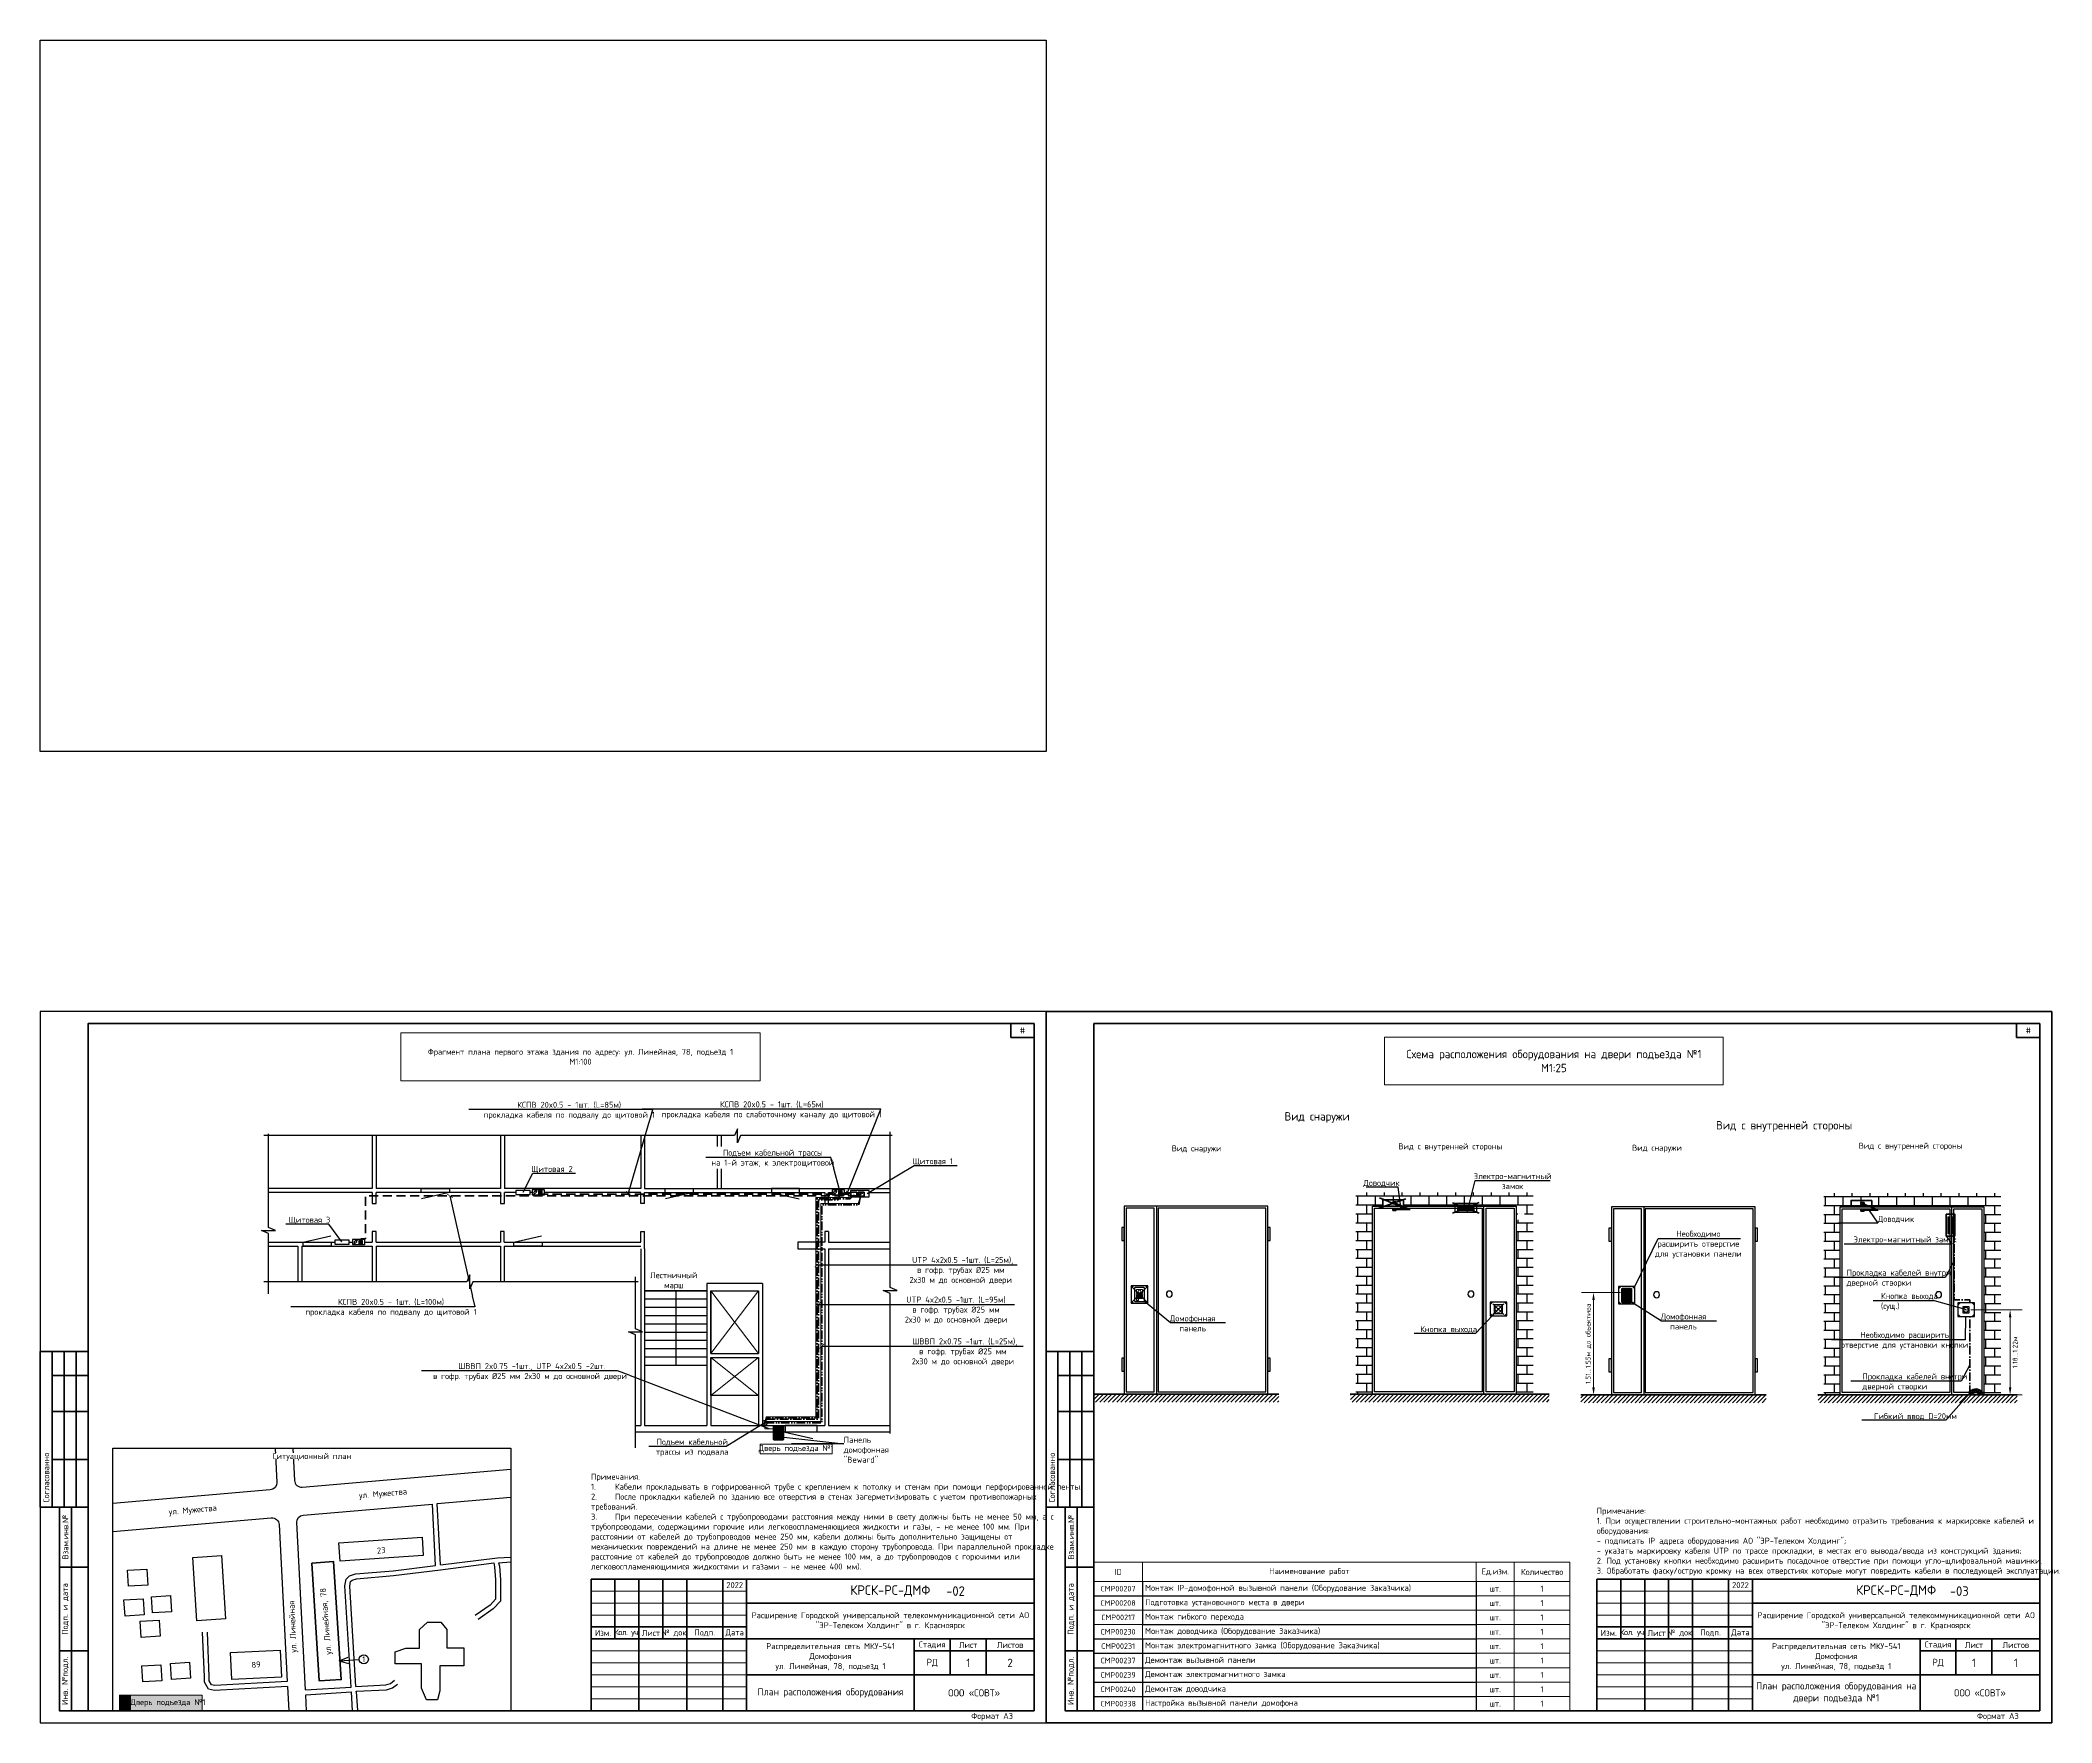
# Model space of a CAD drawing. Header units: millimetres. Extents: x -1818 to 2939, y -1518 to 186.
# Drawn here: x 629 to 1469, y -517 to 186 of the extents above; entities that cross this region are included whole.
import ezdxf
from ezdxf import colors
from ezdxf.entities.mleader import LeaderData, LeaderLine
from ezdxf.enums import TextEntityAlignment as Align
from ezdxf.math import Vec2, Vec3

# ---------------------------------------------------------------- set-up
doc = ezdxf.new("R2010")
doc.units = ezdxf.units.MM
for name, pattern in [('ACAD_ISO10W100', [18, 12, -3, 0, -3]), ('ACAD_ISO12W100', [21, 12, -3, 0, -3, 0, -3]), ('DASHED', [7, 5, -2, 0]), ('штриховая', [19.05, 12.7, -6.35])]:
    doc.linetypes.add(name, pattern=pattern)
for name, color, linetype, lineweight in [('(034) Оформление_0', 7, 'Continuous', 9), ('ВОЛС проектир.', 5, 'DASHED', 50), ('Дома для подключения', 7, 'Continuous', 50), ('Домофония схемы', 7, 'Continuous', 40), ('Оборудование проектир.', 7, 'Continuous', 50)]:
    doc.layers.add(name, color=color, linetype=linetype, lineweight=lineweight)
for name, color, linetype in [('_', 7, 'Continuous'), ('ВДРС', 7, 'Continuous'), ('Выноски и подписи', 7, 'Continuous'), ('Дополнительные схемы', 7, 'Continuous'), ('Планы', 7, 'Continuous'), ('Текст и таблицы', 7, 'Continuous')]:
    doc.layers.add(name, color=color, linetype=linetype)
doc.layers.add('ВЭ', color=7, linetype='Continuous', plot=False)
doc.styles.get("Standard").update_dxf_attribs({"font": 'GOST Common.ttf'})
doc.styles.add('ИЗОКУПЕР', font='isocpeur.ttf')
doc.linetypes.add('Гофра Металлорукав ПНД-труба', pattern='A,0.25,-0.1,[133,ltypeshp.shx,S=0.1,R=0,X=-0.1,Y=0],-0.1,1', length=1.45)
doc.dimstyles.get("Standard").update_dxf_attribs({"dimtxt": 2.5, "dimasz": 3, "dimexe": 5, "dimexo": 2, "dimgap": 2, "dimtad": 1, "dimdec": 1, "dimrnd": 1, "dimzin": 0, "dimdsep": 46, "dimtxsty": 'Standard', "dimcen": 2, "dimadec": 0, "dimazin": 0, "dimtfac": 1, "dimtdec": 1, "dimtofl": 0, "dimtmove": 0, "dimatfit": 3, "dimfxl": 1, "dimtolj": 1, "dimtzin": 0, "dimarcsym": 0})
pattern_1 = [(45, (0, 0), (-0.176777, 0.176777), [])]

# ---------------------------------------------------------------- blocks, each defined once
blk = doc.blocks.new('_DotSmall')
at = {"color": 0, "linetype": 'ByBlock', "const_width": 0.5}
blk.add_lwpolyline([(-0.0625, 0, 1), (0.0625, 0, 1)], format="xyb", close=True, dxfattribs=at)
blk = doc.blocks.new('*T350')
at = {"color": 255, "transparency": 16777216}
for points in [[(0, 0), (0, -6.59), (4.55, 0), (4.55, -6.59)], [(4.55, 0), (4.55, -6.59), (34.55, 0), (34.55, -6.59)]]:
    blk.add_solid(points, dxfattribs=at)
at = {"layer": 'Defpoints', "color": 8, "linetype": 'ByBlock', "lineweight": 0, "transparency": 16777216}
for p, q in [((0, 0), (34.55, 0)), ((0, 0), (0, -6.59)), ((4.55, 0), (4.55, -6.59)), ((34.55, 0), (34.55, -6.59)), ((0, -6.59), (34.55, -6.59))]:
    blk.add_line(p, q, dxfattribs=at)
at = {"color": 0, "transparency": 16777216}
for s, insert, char_height, width, attachment_point in [('1 -', (2.28, -3.29), 2.469, 4.5504, 5), ('{\\fGOST Common|b0|i0|c0;Дверь подъезда №1', (4.55, -3.29), 2.4694, 30, 4)]:
    blk.add_mtext(s, dxfattribs=dict(at, insert=insert, char_height=char_height, width=width, attachment_point=attachment_point))
blk = doc.blocks.new('*T444')
at = {"layer": '(034) Оформление_0', "lineweight": 60, "transparency": 16777216}
for p, q in [((0, 0), (185, 0)), ((0, 0), (0, -55)), ((10, 0), (10, -25)), ((20, 0), (20, -55)), ((30, 0), (30, -25)), ((40, 0), (40, -55)), ((55, 0), (55, -55)), ((65, 0), (65, -55)), ((185, 0), (185, -55)), ((65, -10), (185, -10)), ((0, -20), (65, -20)), ((0, -25), (185, -25)), ((135, -25), (135, -55)), ((150, -25), (150, -40)), ((165, -25), (165, -40)), ((135, -30), (185, -30)), ((65, -40), (185, -40)), ((0, -55), (185, -55))]:
    blk.add_line(p, q, dxfattribs=at)
at = {"layer": '(034) Оформление_0', "transparency": 16777216}
for p, q in [((0, -5), (65, -5)), ((0, -10), (65, -10)), ((0, -15), (65, -15)), ((0, -30), (65, -30)), ((0, -35), (65, -35)), ((0, -40), (65, -40)), ((0, -45), (65, -45)), ((0, -50), (65, -50))]:
    blk.add_line(p, q, dxfattribs=at)
at = {"layer": '(034) Оформление_0', "color": 0, "lineweight": 60, "transparency": 16777216, "attachment_point": 5}
for s, insert, char_height, width in [('2022', (60, -2.5), 2.5, 10), ('{\\fGOST Common|b0|i0|c0;КРСК-РС-ДМФ', (125, -5), 4, 120), ('{\\fGOST Common|b0|i0|c0;Расширение Городской универсальной телекоммуникационной сети АО "ЭР-Телеком Холдинг" в г. Красноярск', (125, -17.5), 2.5, 120), ('Изм.', (5, -22.5), 2.5, 10), ('{\\T0.9;Кол. уч.}', (15, -22.5), 2.5, 10), ('Лист', (25, -22.5), 2.5, 10), ('№ док.', (35, -22.5), 2.5, 10), ('Подп.', (47.5, -22.5), 2.5, 15), ('Дата', (60, -22.5), 2.5, 10), ('{\\fGOST Common|b0|i0|c0;Распределительная сеть МКУ-541^JДомофония^Jул. Линейная, 78, подъезд 1', (100, -32.5), 2.5, 70), ('Стадия', (142.5, -27.5), 2.5, 15), ('РД', (142.5, -35), 2.822, 15), ('Лист', (157.5, -27.5), 2.5, 15), ('1', (157.5, -35), 3.5, 15), ('Листов', (175, -27.5), 2.5, 20), ('{\\fGOST Common|b0|i0|c0;ООО «СОВТ»', (160, -47.5), 3, 50)]:
    blk.add_mtext(s, dxfattribs=dict(at, insert=insert, char_height=char_height, width=width))
blk = doc.blocks.new('*U443')
blk.add_blockref('*T444', (-185, 55))
blk = doc.blocks.new('*T496')
at = {"layer": '(034) Оформление_0', "color": 0, "lineweight": 50, "transparency": 16777216}
for p, q in [((0, 0), (0, 65)), ((0, 65), (20, 65)), ((5, 0), (5, 65)), ((10, 0), (10, 65)), ((15, 0), (15, 65)), ((20, 0), (20, 65)), ((5, 55), (20, 55)), ((5, 40), (20, 40)), ((5, 20), (20, 20)), ((0, 0), (20, 0))]:
    blk.add_line(p, q, dxfattribs=at)
at = {"layer": '(034) Оформление_0', "color": 0, "transparency": 16777216, "insert": (2.5, 2), "char_height": 2.5, "width": 61, "attachment_point": 4, "rotation": 90}
blk.add_mtext('Согласованно', dxfattribs=at)
blk = doc.blocks.new('*T471')
at = {"lineweight": 60, "transparency": 16777216}
for p, q in [((0, 0), (9.69, 0)), ((0, 0), (0, -5.814)), ((9.69, 0), (9.69, -5.814)), ((0, -5.814), (9.69, -5.814))]:
    blk.add_line(p, q, dxfattribs=at)
at = {"color": 0, "transparency": 16777216, "insert": (4.845, -2.907), "char_height": 2.5, "width": 9.69, "attachment_point": 5}
blk.add_mtext('#', dxfattribs=at)
blk = doc.blocks.new('*U470')
blk.add_blockref('*T471', (-9.69, 0))
blk = doc.blocks.new('*U495')
at = {"layer": '(034) Оформление_0', "lineweight": 60}
for p, q in [((13, 5), (13, 90)), ((20, 65), (8, 65)), ((20, 30), (8, 30))]:
    blk.add_line(p, q, dxfattribs=at)
for points in [[(415, 5), (415, 292), (20, 292), (20, 5)], [(20, 90), (8, 90), (8, 5), (20, 5)]]:
    blk.add_lwpolyline(points, close=True, dxfattribs=at)
at = {"layer": 'ВЭ'}
blk.add_lwpolyline([(420, 297), (0, 297), (0, 0), (420, 0)], close=True, dxfattribs=at)
for name, p in [('*U470', (415, 292)), ('*T496', (0, 90)), ('*U443', (415, 5))]:
    blk.add_blockref(name, p)
at = {"layer": '(034) Оформление_0', "char_height": 2.5, "attachment_point": 5, "rotation": 90}
for s, insert in [('Взам.инв.№', (10.5, 77.5)), ('Подп. и дата', (10.5, 47.5)), ('Инв. №подл.', (10.5, 17.5))]:
    blk.add_mtext(s, dxfattribs=dict(at, insert=insert))
at = {"insert": (397.5, 2.5), "char_height": 2.5, "width": 35, "attachment_point": 5}
blk.add_mtext('Формат А3', dxfattribs=at)
blk = doc.blocks.new('*T488')
at = {"layer": '(034) Оформление_0', "color": 0, "lineweight": 50, "transparency": 16777216}
for p, q in [((0, 0), (0, 65)), ((0, 65), (20, 65)), ((5, 0), (5, 65)), ((10, 0), (10, 65)), ((15, 0), (15, 65)), ((20, 0), (20, 65)), ((5, 55), (20, 55)), ((5, 40), (20, 40)), ((5, 20), (20, 20)), ((0, 0), (20, 0))]:
    blk.add_line(p, q, dxfattribs=at)
at = {"layer": '(034) Оформление_0', "color": 0, "transparency": 16777216, "insert": (2.5, 2), "char_height": 2.5, "width": 61, "attachment_point": 4, "rotation": 90}
blk.add_mtext('Согласованно', dxfattribs=at)
blk = doc.blocks.new('*U487')
at = {"layer": '(034) Оформление_0', "lineweight": 60}
for p, q in [((13, 5), (13, 90)), ((20, 65), (8, 65)), ((20, 30), (8, 30))]:
    blk.add_line(p, q, dxfattribs=at)
for points in [[(415, 5), (415, 292), (20, 292), (20, 5)], [(20, 90), (8, 90), (8, 5), (20, 5)]]:
    blk.add_lwpolyline(points, close=True, dxfattribs=at)
at = {"layer": 'ВЭ'}
blk.add_lwpolyline([(420, 297), (0, 297), (0, 0), (420, 0)], close=True, dxfattribs=at)
for name, p in [('*U470', (415, 292)), ('*T488', (0, 90)), ('*U443', (415, 5))]:
    blk.add_blockref(name, p)
at = {"layer": '(034) Оформление_0', "char_height": 2.5, "attachment_point": 5, "rotation": 90}
for s, insert in [('Взам.инв.№', (10.5, 77.5)), ('Подп. и дата', (10.5, 47.5)), ('Инв. №подл.', (10.5, 17.5))]:
    blk.add_mtext(s, dxfattribs=dict(at, insert=insert))
at = {"insert": (397.5, 2.5), "char_height": 2.5, "width": 35, "attachment_point": 5}
blk.add_mtext('Формат А3', dxfattribs=at)
blk = doc.blocks.new('План_силовой.канал')
blk.add_lwpolyline([(-3.9, 1.2), (-2.3, 1.2), (-3.2, 0.3), (-2.6, 0.3), (-4.7, -1.5), (-4, -0.1), (-4.6, -0.1), (-3.9, 1.2)])
at = {"layer": 'ВДРС'}
for points in [[(1.2, 1.2), (-1.2, 1.2), (-1.2, -1.2), (1.2, -1.2)], [(0.6, 0.6), (-0.6, 0.6), (-0.6, -0.6), (0.6, -0.6)]]:
    blk.add_lwpolyline(points, close=True, dxfattribs=at)
blk = doc.blocks.new('*U313')
h = blk.add_hatch(color=255)
h.dxf.hatch_style = 1
edge = h.paths.add_edge_path()
edge.add_line((0.21, 5.56), (3.91, 5.56))
edge.add_arc((3.91, 5.36), 0.206, 0, 90, ccw=False)
edge.add_line((4.12, 5.36), (4.12, 0))
edge.add_arc((3.91, 0), 0.206, -90, 0, ccw=False)
edge.add_line((3.91, -0.21), (0.21, -0.21))
edge.add_arc((0.21, 0), 0.206, 180, 270, ccw=False)
edge.add_line((0, 0), (0, 5.36))
edge.add_arc((0.21, 5.36), 0.206, 90, 180, ccw=False)
h = blk.add_hatch(color=255)
h.dxf.hatch_style = 1
edge = h.paths.add_edge_path()
edge.add_line((0.21, 5.56), (3.91, 5.56))
edge.add_arc((3.91, 5.36), 0.206, 0, 90, ccw=False)
edge.add_line((4.12, 5.36), (4.12, 0))
edge.add_arc((3.91, 0), 0.206, -90, 0, ccw=False)
edge.add_line((3.91, -0.21), (0.21, -0.21))
edge.add_arc((0.21, 0), 0.206, 180, 270, ccw=False)
edge.add_line((0, 0), (0, 5.36))
edge.add_arc((0.21, 5.36), 0.206, 90, 180, ccw=False)
at = {"layer": 'Оборудование проектир.', "lineweight": 9}
for p, q in [((1.03, 2.17), (1.33, 2.47)), ((1.03, 1.66), (1.84, 2.47)), ((1.03, 1.54), (1.96, 2.47)), ((1.03, 2.05), (1.45, 2.47)), ((1.12, 1.24), (2.35, 2.47)), ((1.23, 1.24), (2.47, 2.47)), ((1.63, 1.24), (2.86, 2.47)), ((1.74, 1.24), (2.98, 2.47)), ((2.14, 1.24), (3.09, 2.19)), ((2.25, 1.24), (3.09, 2.07)), ((2.65, 1.24), (3.09, 1.68)), ((2.76, 1.24), (3.09, 1.56))]:
    blk.add_line(p, q, dxfattribs=at)
at = {"layer": 'Оборудование проектир.'}
blk.add_lwpolyline([(0.21, 5.56), (3.91, 5.56, -0.414214), (4.12, 5.36), (4.12, 0, -0.414214), (3.91, -0.21), (0.21, -0.21, -0.414214), (0, 0), (0, 5.36, -0.414214)], format="xyb", close=True, dxfattribs=at)
at = {"layer": 'Оборудование проектир.', "lineweight": 9}
for points in [[(0.82, 4.74), (3.3, 4.74), (3.3, 3.09), (0.82, 3.09)], [(0.82, 2.68), (3.3, 2.68), (3.3, 1.03), (0.82, 1.03)], [(2.47, 0.82), (3.3, 0.82), (3.3, 0.21), (2.47, 0.21)]]:
    blk.add_lwpolyline(points, close=True, dxfattribs=at)
for points in [[(1.03, 2.05), (1.03, 2.17)], [(1.03, 1.54), (1.03, 1.66)], [(1.23, 1.24), (1.12, 1.24)], [(1.33, 2.47), (1.45, 2.47)], [(1.74, 1.24), (1.63, 1.24)], [(1.84, 2.47), (1.96, 2.47)], [(2.25, 1.24), (2.14, 1.24)], [(2.35, 2.47), (2.47, 2.47)], [(2.76, 1.24), (2.65, 1.24)], [(2.86, 2.47), (2.98, 2.47)], [(3.09, 2.19), (3.09, 2.07)], [(3.09, 1.68), (3.09, 1.56)]]:
    blk.add_lwpolyline(points, dxfattribs=at)
blk.add_circle((2.06, 3.91), 0.583, dxfattribs=at)
at = {"oblique": 15, "flags": 3}
for tag, p in [('ID', (17.08, 2.75)), ('БАЗОВАЯ_РАСЦЕНКА', (17.17, -0.69)), ('КОЛИЧЕСТВО', (16.94, -8.43)), ('ЕД.ИЗМ', (17.03, -4.14))]:
    blk.add_attdef(tag, p, '', height=2.5, dxfattribs=at)
blk = doc.blocks.new('*D331')
at = {"layer": 'Defpoints', "color": 0, "transparency": 16777216}
for p in [(1433.48, -344.45), (1440.88, -380), (1451.88, -380)]:
    blk.add_point(p, dxfattribs=at)
at = {"layer": 'Выноски и подписи', "color": 0, "lineweight": 0, "transparency": 16777216}
for p, q in [((1435.48, -344.45), (1456.88, -344.45)), ((1451.88, -347.63), (1451.88, -376.82)), ((1442.88, -380), (1456.88, -380))]:
    blk.add_line(p, q, dxfattribs=at)
at = {"layer": 'Выноски и подписи', "color": 0, "transparency": 16777216}
for points in [[(1451.35, -347.63), (1452.41, -347.63), (1451.88, -344.45)], [(1451.35, -376.82), (1452.41, -376.82), (1451.88, -380)]]:
    blk.add_solid(points, dxfattribs=at)
at = {"layer": 'Выноски и подписи', "color": 0, "transparency": 16777216, "insert": (1453.97, -362.22), "char_height": 2, "attachment_point": 5, "rotation": 90}
blk.add_mtext('\\A1;1.18...1.22м', dxfattribs=at)
blk = doc.blocks.new('Домофония_ЭМ замок')
at = {"layer": 'Оборудование проектир.', "lineweight": 20}
h = blk.add_hatch(dxfattribs=at)
h.set_pattern_fill('ANSI31', color=256, scale=2)
h.set_pattern_definition(pattern_1)
h.paths.add_polyline_path([(8.13, 2.97), (1.08, 2.97), (1.08, 2.14), (8.13, 2.14)])
h = blk.add_hatch(dxfattribs=at)
h.set_pattern_fill('ANSI31', color=256, scale=2)
h.set_pattern_definition(pattern_1)
h.paths.add_polyline_path([(8.13, 0.64), (1.08, 0.64), (1.08, 1.46), (8.13, 1.46)])
at = {"layer": 'Оборудование проектир.', "linetype": 'Continuous', "lineweight": 20}
for p, q in [((1.08, 2.97), (8.13, 2.97)), ((1.08, 2.14), (1.08, 2.97)), ((8.13, 2.14), (1.08, 2.14)), ((8.13, 1.46), (1.08, 1.46)), ((1.08, 1.46), (1.08, 0.64)), ((1.08, 0.64), (8.13, 0.64)), ((8.13, 2.14), (8.13, 2.97)), ((8.13, 1.46), (8.13, 0.64))]:
    blk.add_line(p, q, dxfattribs=at)
at = {"layer": 'Оборудование проектир.'}
blk.add_lwpolyline([(0, 3.61), (9.2, 3.61), (9.2, 0), (0, 0)], close=True, dxfattribs=at)
at = {"layer": 'Выноски и подписи', "oblique": 15, "flags": 3}
for tag, p in [('БАЗОВАЯ_РАСЦЕНКА', (13.84, -0.5)), ('ID', (14.02, 2.87)), ('КОЛИЧЕСТВО', (13.43, -7.19)), ('ЕД.ИЗМ', (13.62, -3.9))]:
    blk.add_attdef(tag, p, '', height=2.5, dxfattribs=at)
blk = doc.blocks.new('*U100')
at = {"layer": 'Оборудование проектир.'}
for p, q in [((3.81, 1.41), (-2.7, -1.41)), ((-2.7, -1.41), (3.82, -1.41))]:
    blk.add_line(p, q, dxfattribs=at)
at = {"layer": 'Оборудование проектир.', "linetype": 'Continuous'}
blk.add_lwpolyline([(0, 2.67), (8.64, 2.67), (8.64, 0), (0, 0)], close=True, dxfattribs=at)
at = {"layer": 'Оборудование проектир.'}
for points in [[(3.22, 1.79), (4.5, 1.79), (4.5, 1.03), (3.22, 1.03)], [(3.22, -1.02), (4.5, -1.02), (4.5, -1.79), (3.22, -1.79)]]:
    blk.add_lwpolyline(points, close=True, dxfattribs=at)
at = {"layer": 'Оборудование проектир.', "lineweight": 20}
for centre in [(3.81, 1.41), (3.82, -1.41)]:
    blk.add_circle(centre, 0.163, dxfattribs=at)
at = {"layer": 'Выноски и подписи', "oblique": 15, "flags": 3}
for tag, p in [('БАЗОВАЯ_РАСЦЕНКА', (12.06, -1.52)), ('ID', (12.18, 1.71)), ('КОЛИЧЕСТВО', (11.88, -8.09)), ('ЕД.ИЗМ', (11.9, -4.73))]:
    blk.add_attdef(tag, p, '', height=2.5, dxfattribs=at)
blk = doc.blocks.new('*T336')
at = {"layer": 'Текст и таблицы', "lineweight": 9, "transparency": 16777216}
for p, q in [((0, 0), (198.77, 0)), ((0, 0), (0, -8)), ((20.3, 0), (20.3, -8)), ((159.68, 0), (159.68, -8)), ((175.54, 0), (175.54, -62)), ((198.77, 0), (198.77, -62)), ((0, -8), (198.77, -8)), ((159.68, -14), (198.77, -14)), ((0, -20), (198.77, -20)), ((0, -26), (20.3, -26)), ((20.3, -26), (20.3, -32)), ((159.68, -26), (198.77, -26)), ((159.68, -32), (198.77, -32)), ((159.68, -38), (198.77, -38)), ((159.68, -44), (198.77, -44)), ((159.68, -50), (198.77, -50)), ((159.68, -56), (198.77, -56)), ((159.68, -62), (198.77, -62))]:
    blk.add_line(p, q, dxfattribs=at)
at = {"layer": 'Текст и таблицы', "lineweight": -2, "transparency": 16777216}
for p, q in [((0, -8), (0, -62)), ((20.3, -8), (20.3, -26)), ((159.68, -8), (159.68, -62)), ((0, -14), (159.68, -14)), ((0, -32), (159.68, -32)), ((20.3, -26), (159.68, -26)), ((20.3, -32), (20.3, -62)), ((0, -38), (159.68, -38)), ((0, -44), (159.68, -44)), ((0, -50), (159.68, -50)), ((0, -56), (159.68, -56)), ((0, -62), (159.68, -62))]:
    blk.add_line(p, q, dxfattribs=at)
at = {"layer": 'Текст и таблицы', "color": 0, "transparency": 16777216}
for s, insert, char_height, width, attachment_point in [('ID', (10.15, -4), 2.5, 18.0511, 5), ('Количество', (187.16, -4), 2.5, 20.9722, 5), ('СМР00208', (10.15, -17), 2.3, 18.1183, 5), ('СМР00207', (10.15, -11), 2.3, 18.1183, 5), ('{\\C256;Монтаж IP-домофонной вызывной панели (Оборудование Заказчика)}', (21.4, -11), 2.5, 137.1974, 4), ('{\\C256;Подготовка установочного места в двери}', (21.4, -17), 2.5, 137.1974, 4), ('{\\C256;шт.}', (167.61, -11), 2.5, 13.6753, 5), ('{\\C256;шт.}', (167.61, -17), 2.5, 13.6753, 5), ('{\\C256;1', (187.16, -11), 2.5, 21.0395, 5), ('{\\C256;1', (187.16, -17), 2.5, 21.0395, 5), ('CMP00217', (10.15, -23), 2.3, 18.1183, 5), ('Монтаж гибкого перехода^J', (21.4, -23), 2.5, 137.1974, 4), ('{\\C256;шт.}', (167.61, -23), 2.5, 13.6753, 5), ('1', (187.16, -23), 2.5, 21.0395, 5), ('СМР00230', (10.15, -29), 2.3, 18.1183, 5), ('Монтаж доводчика {\\C256;(Оборудование Заказчика)}', (21.4, -29), 2.5, 137.1974, 4), ('Монтаж электромагнитного замка {\\C256;(Оборудование Заказчика)}', (21.4, -35), 2.5, 137.1974, 4), ('{\\C256;шт.}', (167.61, -29), 2.5, 13.6753, 5), ('{\\C256;1', (187.16, -29), 2.5, 21.0395, 5), ('СМР00237', (10.15, -41), 2.3, 18.1183, 5), ('СМР00231', (10.15, -35), 2.3, 18.1183, 5), ('Демонтаж вызывной панели ', (21.4, -41), 2.5, 137.1974, 4), ('{\\C256;шт.}', (167.61, -35), 2.5, 13.6753, 5), ('{\\C256;шт.}', (167.61, -41), 2.5, 13.6753, 5), ('{\\C256;1', (187.16, -35), 2.5, 21.0395, 5), ('{\\C256;1', (187.16, -41), 2.5, 21.0395, 5), ('СМР00239', (10.15, -47), 2.3, 18.1183, 5), ('Демонтаж электромагнитного замка', (21.4, -47), 2.5, 137.1974, 4), ('{\\C256;шт.}', (167.61, -47), 2.5, 13.6753, 5), ('{\\C256;1', (187.16, -47), 2.5, 21.0395, 5), ('CMP00338^J', (10.15, -59), 2.3, 18.1183, 5), ('СМР00240', (10.15, -53), 2.3, 18.1183, 5), ('Демонтаж доводчика', (21.4, -53), 2.5, 137.1974, 4), ('Настройка вызывной панели домофона^J', (21.4, -59), 2.5, 137.1974, 4), ('{\\C256;шт.}', (167.61, -53), 2.5, 13.6753, 5), ('{\\C256;шт.}', (167.61, -59), 2.5, 13.6753, 5), ('1', (187.16, -53), 2.5, 21.0395, 5), ('1', (187.16, -59), 2.5, 21.0395, 5)]:
    blk.add_mtext(s, dxfattribs=dict(at, insert=insert, char_height=char_height, width=width, attachment_point=attachment_point))
at = {"layer": 'Текст и таблицы', "transparency": 16777216, "char_height": 2.5, "attachment_point": 5}
for s, insert, width in [('Наименование работ', (89.99, -4), 137.1301), ('Ед.изм.', (167.61, -4), 13.6081)]:
    blk.add_mtext(s, dxfattribs=dict(at, insert=insert, width=width))
blk = doc.blocks.new('*U112')
at = {"layer": 'Планы', "flags": 128}
for points in [[(-10.26, -0.66), (-6.58, 0.94)], [(-10.26, -0.66), (-1.89, -0.12)], [(-10.26, -0.66), (-6.41, -1.77)]]:
    blk.add_lwpolyline(points, dxfattribs=at)
at = {"layer": 'Планы'}
blk.add_circle((0, 0), 1.9, dxfattribs=at)
at = {"layer": '(034) Оформление_0', "insert": (0, 0), "char_height": 2.5, "attachment_point": 5}
blk.add_mtext('1', dxfattribs=at)
blk = doc.blocks.new('*T340')
at = {"layer": 'Defpoints', "color": 8, "linetype": 'ByBlock', "lineweight": 0, "transparency": 16777216}
for p, q in [((0, 0), (150, 0)), ((0, 0), (0, -20)), ((150, 0), (150, -20)), ((0, -20), (150, -20))]:
    blk.add_line(p, q, dxfattribs=at)
at = {"color": 0, "transparency": 16777216, "insert": (75, -10), "char_height": 2.46944, "width": 150, "attachment_point": 5}
blk.add_mtext('{\\fGOST Common|b0|i0|c0;Фрагмент плана первого этажа здания по адресу: ул. Линейная, 78, подъезд 1^JМ1:100', dxfattribs=at)
blk = doc.blocks.new('*T341')
at = {"layer": 'Defpoints', "color": 8, "linetype": 'ByBlock', "lineweight": 0, "transparency": 16777216}
for p, q in [((0, 0), (30, 0)), ((0, 0), (0, -4)), ((30, 0), (30, -4)), ((0, -4), (30, -4))]:
    blk.add_line(p, q, dxfattribs=at)
at = {"color": 0, "transparency": 16777216, "insert": (15, -2), "char_height": 2.4694, "width": 30, "attachment_point": 5}
blk.add_mtext('{\\fGOST Common|b0|i0|c0;Дверь подъезда №1', dxfattribs=at)
blk = doc.blocks.new('*T342')
at = {"layer": 'Defpoints', "color": 8, "linetype": 'ByBlock', "lineweight": 0, "transparency": 16777216}
for p, q in [((0, 0), (141.44, 0)), ((0, 0), (0, -20)), ((141.44, 0), (141.44, -20)), ((0, -20), (141.44, -20))]:
    blk.add_line(p, q, dxfattribs=at)
at = {"color": 0, "transparency": 16777216, "insert": (70.72, -10), "char_height": 3.5, "width": 141.442, "attachment_point": 5}
blk.add_mtext('{\\fGOST Common|b0|i0|c0;Схема расположения оборудования на двери подъезда №1^JМ1:25', dxfattribs=at)
blk = doc.blocks.new('Домофония_ККМ1')
at = {"layer": 'Домофония схемы', "linetype": 'Continuous', "ltscale": 5}
blk.add_lwpolyline([(13.7, 9.1), (0, 9.1), (0, 0), (13.7, 0)], close=True, dxfattribs=at)
at = {"layer": 'Дополнительные схемы', "linetype": 'Continuous', "ltscale": 5}
for p, q in [((13.7, 8.1), (0, 8.1)), ((13.7, 1), (0, 1))]:
    blk.add_line(p, q, dxfattribs=at)
at = {"layer": 'Выноски и подписи', "linetype": 'Continuous', "ltscale": 5, "insert": (4.7, 5.5), "char_height": 2, "attachment_point": 1}
blk.add_mtext('ККМ', dxfattribs=at)
at = {"layer": 'Выноски и подписи', "flags": 3}
for tag, p in [('БАЗОВАЯ_РАСЦЕНКА', (21.4, 0.7)), ('ID', (21.8, 4.5)), ('ЕД.ИЗМ', (21.2, -2.8)), ('КОЛИЧЕСТВО', (21.4, -6.4))]:
    blk.add_attdef(tag, p, '', height=2.5, dxfattribs=at)
blk = doc.blocks.new('Домофония_блок_12В1')
at = {"layer": 'Домофония схемы', "linetype": 'Continuous', "ltscale": 5}
blk.add_lwpolyline([(13.7, 9.1), (0, 9.1), (0, 0), (13.7, 0)], close=True, dxfattribs=at)
at = {"layer": 'Дополнительные схемы', "linetype": 'Continuous', "ltscale": 5}
blk.add_line((13.7, 9.1), (0, 0), dxfattribs=at)
for centre, radius, start, end in [((2.6, 7), 1.5, 201.9645, 318.3794), ((4.7, 4.9), 1.49, 25.7546, 131.4487)]:
    blk.add_arc(centre, radius, start, end, dxfattribs=at)
at = {"oblique": 15, "flags": 3}
for tag, p in [('ЕД.ИЗМ', (19.1, 0.1)), ('БАЗОВАЯ_РАСЦЕНКА', (19.3, 3.5)), ('ID', (19.7, 7)), ('КОЛИЧЕСТВО', (18.9, -3.3))]:
    blk.add_attdef(tag, p, '', height=2.5, dxfattribs=at)
at = {"layer": 'Выноски и подписи', "linetype": 'Continuous', "ltscale": 5, "insert": (9.6, 4.1), "char_height": 2.5, "width": 3.02, "attachment_point": 1, "style": 'ИЗОКУПЕР'}
blk.add_mtext('%%P', dxfattribs=at)
blk = doc.blocks.new('Домофония_Дверь Снаружи')
at = {"layer": 'Дополнительные схемы', "linetype": 'Continuous'}
blk.add_line((46.44, 78.53), (46.44, 0), dxfattribs=at)
for points in [[(0, 78.53), (59.97, 78.53), (59.97, 0), (0, 0)], [(0.85, 77.67), (45.85, 77.67), (45.85, 0.93), (0.85, 0.93)], [(47.46, 77.67), (59.14, 77.67), (59.14, 0.93), (47.46, 0.93)], [(-1.03, 69.62), (0, 69.62), (0, 64.26), (-1.03, 64.26)], [(59.97, 69.62), (61.01, 69.62), (61.01, 64.26), (59.97, 64.26)], [(-1.03, 15.02), (0, 15.02), (0, 9.66), (-1.03, 9.66)], [(59.97, 15.02), (61.01, 15.02), (61.01, 9.66), (59.97, 9.66)]]:
    blk.add_lwpolyline(points, close=True, dxfattribs=at)
blk.add_circle((41.13, 41.83), 1.25, dxfattribs=at)
blk = doc.blocks.new('Домофония_Дверь Внутри')
at = {"layer": 'Дополнительные схемы', "linetype": 'Continuous'}
blk.add_line((13.53, 78.53), (13.53, 0), dxfattribs=at)
for points in [[(59.97, 78.53), (0, 78.53), (0, 0), (59.97, 0)], [(12.52, 77.67), (0.84, 77.67), (0.84, 0.93), (12.52, 0.93)], [(59.13, 77.67), (14.13, 77.67), (14.13, 0.93), (59.13, 0.93)]]:
    blk.add_lwpolyline(points, close=True, dxfattribs=at)
blk.add_circle((18.84, 41.83), 1.25, dxfattribs=at)
blk = doc.blocks.new('Домофония_Подготовка_места_установки')
at = {"color": 0, "linetype": 'ByBlock', "lineweight": -2}
for p, q in [((0, 4.7), (0, 4.7)), ((0, 1), (0, 1)), ((1, 5.7), (1, 5.7)), ((1, 5.7), (1, 5.7)), ((1, 0), (1, 0)), ((5.94, 5.7), (6.94, 5.7)), ((6.94, 5.7), (5.94, 5.7)), ((5.94, 0), (5.94, 0)), ((6.94, 4.7), (6.94, 4.7)), ((6.94, 1), (6.94, 1))]:
    blk.add_line(p, q, dxfattribs=at)
at = {"layer": '_', "color": 0, "linetype": 'ByBlock', "lineweight": -2}
for p, q in [((1, 5.7), (0, 4.7)), ((0, 1), (1, 0)), ((5.94, 5.7), (6.94, 4.7)), ((6.94, 1), (5.94, 0))]:
    blk.add_line(p, q, dxfattribs=at)
blk.add_lwpolyline([(0, 5.7), (6.94, 5.7), (6.94, 0), (0, 0)], close=True, dxfattribs=at)
at = {"layer": 'Выноски и подписи', "color": 0, "linetype": 'ByBlock', "lineweight": -2, "oblique": 15, "flags": 3}
for tag, p in [('БАЗОВАЯ_РАСЦЕНКА', (10.17, 0.12)), ('ID', (10.4, 3.35)), ('ЕД.ИЗМ', (10.11, -3.34)), ('КОЛИЧЕСТВО', (10.11, -6.78))]:
    blk.add_attdef(tag, p, '', height=2.5, dxfattribs=at)
blk = doc.blocks.new('*U305')
at = {"color": 0, "linetype": 'ByBlock', "lineweight": -2}
for p, q in [((0, 6.25), (0, 6.25)), ((0, 1), (0, 1)), ((1, 7.25), (1, 7.25)), ((1, 7.25), (1, 7.25)), ((1, 0), (1, 0)), ((5.94, 7.25), (6.94, 7.25)), ((6.94, 7.25), (5.94, 7.25)), ((5.94, 0), (5.94, 0)), ((6.94, 4.7), (6.94, 4.7)), ((6.94, 1), (6.94, 1))]:
    blk.add_line(p, q, dxfattribs=at)
at = {"layer": '_', "color": 0, "linetype": 'ByBlock', "lineweight": -2}
for p, q in [((1, 7.25), (0, 6.25)), ((0, 1), (1, 0)), ((5.94, 7.25), (6.94, 6.25)), ((6.94, 1), (5.94, 0))]:
    blk.add_line(p, q, dxfattribs=at)
blk.add_lwpolyline([(0, 7.25), (6.94, 7.25), (6.94, 0), (0, 0)], close=True, dxfattribs=at)
at = {"layer": 'Выноски и подписи', "color": 0, "linetype": 'ByBlock', "lineweight": -2, "oblique": 15, "flags": 3}
for tag, p in [('БАЗОВАЯ_РАСЦЕНКА', (10.17, 0.12)), ('ID', (10.4, 3.35)), ('ЕД.ИЗМ', (10.11, -3.34)), ('КОЛИЧЕСТВО', (10.11, -6.78))]:
    blk.add_attdef(tag, p, '', height=2.5, dxfattribs=at)
blk = doc.blocks.new('*U306')
at = {"layer": 'Оборудование проектир.', "lineweight": 20}
h = blk.add_hatch(dxfattribs=at)
h.set_pattern_fill('ANSI31', color=256, scale=2)
h.set_pattern_definition(pattern_1)
h.paths.add_polyline_path([(8.13, 2.97), (1.08, 2.97), (1.08, 2.14), (8.13, 2.14)])
h = blk.add_hatch(dxfattribs=at)
h.set_pattern_fill('ANSI31', color=256, scale=2)
h.set_pattern_definition(pattern_1)
h.paths.add_polyline_path([(8.13, 0.64), (1.08, 0.64), (1.08, 1.46), (8.13, 1.46)])
at = {"layer": '_'}
blk.add_lwpolyline([(0, 3.61), (9.2, 3.61), (9.2, 0), (0, 0)], close=True, dxfattribs=at)
at = {"layer": 'Оборудование проектир.', "color": 1}
for p, q in [((-0.93, -0.36), (10.13, 3.97)), ((-0.89, 4.07), (10.13, -0.37))]:
    blk.add_line(p, q, dxfattribs=at)
at = {"layer": 'Оборудование проектир.', "linetype": 'Continuous', "lineweight": 20}
for p, q in [((1.08, 2.97), (8.13, 2.97)), ((1.08, 2.14), (1.08, 2.97)), ((8.13, 2.14), (1.08, 2.14)), ((8.13, 1.46), (1.08, 1.46)), ((1.08, 1.46), (1.08, 0.64)), ((1.08, 0.64), (8.13, 0.64)), ((8.13, 2.14), (8.13, 2.97)), ((8.13, 1.46), (8.13, 0.64))]:
    blk.add_line(p, q, dxfattribs=at)
at = {"layer": 'Выноски и подписи', "oblique": 15, "flags": 3}
for tag, p in [('БАЗОВАЯ_РАСЦЕНКА', (13.84, -0.5)), ('ID', (14.02, 2.87)), ('КОЛИЧЕСТВО', (13.43, -7.19)), ('ЕД.ИЗМ', (13.62, -3.9))]:
    blk.add_attdef(tag, p, '', height=2.5, dxfattribs=at)
blk = doc.blocks.new('*U303')
at = {"color": 0, "linetype": 'ByBlock'}
blk.add_lwpolyline([(0, 0), (0, 3.54), (3.54, 3.54), (3.54, 0)], close=True, dxfattribs=at)
at = {"layer": 'Оборудование проектир.', "color": 1}
for p, q in [((-0.48, 4.02), (4.02, -0.48)), ((4.02, 4.02), (-0.48, -0.48))]:
    blk.add_line(p, q, dxfattribs=at)
at = {"layer": 'Оборудование проектир.', "color": 0, "linetype": 'ByBlock', "lineweight": 20, "const_width": 0.442}
blk.add_lwpolyline([(1.55, 1.77, 1), (1.99, 1.77, 1)], format="xyb", close=True, dxfattribs=at)
at = {"layer": 'Оборудование проектир.', "color": 0, "linetype": 'ByBlock', "lineweight": 20}
blk.add_circle((1.77, 1.77), 1.33, dxfattribs=at)
at = {"layer": 'Выноски и подписи', "oblique": 15, "flags": 3}
for tag, p in [('БАЗОВАЯ_РАСЦЕНКА', (6.28, -1.43)), ('ID', (6.53, 1.67)), ('КОЛИЧЕСТВО', (5.87, -7.12)), ('ЕД.ИЗМ', (6.16, -4.22))]:
    blk.add_attdef(tag, p, '', height=2.5, dxfattribs=at)
blk = doc.blocks.new('*U304')
blk.add_lwpolyline([(0.15, 5.71), (3.85, 5.71, -0.414214), (4.06, 5.5), (4.06, 0.15, -0.414214), (3.85, -0.06), (0.15, -0.06, -0.414214), (-0.06, 0.15), (-0.06, 5.5, -0.414214)], format="xyb", close=True)
at = {"layer": 'Оборудование проектир.', "color": 1}
for p, q in [((-1.62, 6.43), (5.61, -0.76)), ((-1.59, -0.76), (5.61, 6.43))]:
    blk.add_line(p, q, dxfattribs=at)
at = {"layer": 'Оборудование проектир.', "lineweight": 9}
for p, q in [((0.97, 2.31), (1.27, 2.62)), ((0.97, 1.8), (1.78, 2.62)), ((0.97, 1.69), (1.9, 2.62)), ((0.97, 2.2), (1.39, 2.62)), ((1.06, 1.38), (2.29, 2.62)), ((1.17, 1.38), (2.41, 2.62)), ((1.57, 1.38), (2.8, 2.62)), ((1.68, 1.38), (2.92, 2.62)), ((2.08, 1.38), (3.03, 2.34)), ((2.19, 1.38), (3.03, 2.22)), ((2.59, 1.38), (3.03, 1.83)), ((2.7, 1.38), (3.03, 1.71))]:
    blk.add_line(p, q, dxfattribs=at)
for points in [[(0.76, 4.88), (3.24, 4.88), (3.24, 3.24), (0.76, 3.24)], [(0.76, 2.82), (3.24, 2.82), (3.24, 1.18), (0.76, 1.18)], [(2.41, 0.97), (3.24, 0.97), (3.24, 0.35), (2.41, 0.35)]]:
    blk.add_lwpolyline(points, close=True, dxfattribs=at)
for points in [[(0.97, 2.2), (0.97, 2.31)], [(0.97, 1.69), (0.97, 1.8)], [(1.17, 1.38), (1.06, 1.38)], [(1.27, 2.62), (1.39, 2.62)], [(1.68, 1.38), (1.57, 1.38)], [(1.78, 2.62), (1.9, 2.62)], [(2.19, 1.38), (2.08, 1.38)], [(2.29, 2.62), (2.41, 2.62)], [(2.7, 1.38), (2.59, 1.38)], [(2.8, 2.62), (2.92, 2.62)], [(3.03, 2.34), (3.03, 2.22)], [(3.03, 1.83), (3.03, 1.71)]]:
    blk.add_lwpolyline(points, dxfattribs=at)
blk.add_circle((2, 4.06), 0.583, dxfattribs=at)
at = {"oblique": 15, "flags": 3}
for tag, p in [('ID', (8.74, 3.48)), ('БАЗОВАЯ_РАСЦЕНКА', (8.83, 0.04)), ('КОЛИЧЕСТВО', (8.6, -7.7)), ('ЕД.ИЗМ', (8.69, -3.41))]:
    blk.add_attdef(tag, p, '', height=2.5, dxfattribs=at)
blk = doc.blocks.new('*D338')
at = {"layer": 'Defpoints', "color": 0, "transparency": 16777216}
for p in [(1291.19, -337.22), (1277.93, -379.99), (1277.93, -379.99)]:
    blk.add_point(p, dxfattribs=at)
at = {"layer": 'Выноски и подписи', "color": 0, "lineweight": 0, "transparency": 16777216}
for p, q in [((1289.19, -337.22), (1272.93, -337.22)), ((1277.93, -340.4), (1277.93, -376.81)), ((1275.93, -379.99), (1272.93, -379.99))]:
    blk.add_line(p, q, dxfattribs=at)
at = {"layer": 'Выноски и подписи', "color": 0, "transparency": 16777216}
for points in [[(1277.4, -340.4), (1278.46, -340.4), (1277.93, -337.22)], [(1277.4, -376.81), (1278.46, -376.81), (1277.93, -379.99)]]:
    blk.add_solid(points, dxfattribs=at)
at = {"layer": 'Выноски и подписи', "color": 0, "transparency": 16777216, "insert": (1275.84, -358.6), "char_height": 2, "attachment_point": 5, "rotation": 90}
blk.add_mtext('\\A1;1.51...1.55м до объектива', dxfattribs=at)
blk = doc.blocks.new('*U116')
h = blk.add_hatch(color=255)
h.dxf.hatch_style = 1
edge = h.paths.add_edge_path()
edge.add_line((0.21, 5.56), (3.91, 5.56))
edge.add_arc((3.91, 5.36), 0.206, 0, 90, ccw=False)
edge.add_line((4.12, 5.36), (4.12, 0))
edge.add_arc((3.91, 0), 0.206, -90, 0, ccw=False)
edge.add_line((3.91, -0.21), (0.21, -0.21))
edge.add_arc((0.21, 0), 0.206, 180, 270, ccw=False)
edge.add_line((0, 0), (0, 5.36))
edge.add_arc((0.21, 5.36), 0.206, 90, 180, ccw=False)
h = blk.add_hatch(color=255)
h.dxf.hatch_style = 1
edge = h.paths.add_edge_path()
edge.add_line((0.21, 5.56), (3.91, 5.56))
edge.add_arc((3.91, 5.36), 0.206, 0, 90, ccw=False)
edge.add_line((4.12, 5.36), (4.12, 0))
edge.add_arc((3.91, 0), 0.206, -90, 0, ccw=False)
edge.add_line((3.91, -0.21), (0.21, -0.21))
edge.add_arc((0.21, 0), 0.206, 180, 270, ccw=False)
edge.add_line((0, 0), (0, 5.36))
edge.add_arc((0.21, 5.36), 0.206, 90, 180, ccw=False)
at = {"layer": 'Оборудование проектир.', "lineweight": 9}
for p, q in [((1.03, 2.17), (1.33, 2.47)), ((1.03, 1.66), (1.84, 2.47)), ((1.03, 1.54), (1.96, 2.47)), ((1.03, 2.05), (1.45, 2.47)), ((1.12, 1.24), (2.35, 2.47)), ((1.23, 1.24), (2.47, 2.47)), ((1.63, 1.24), (2.86, 2.47)), ((1.74, 1.24), (2.98, 2.47)), ((2.14, 1.24), (3.09, 2.19)), ((2.25, 1.24), (3.09, 2.07)), ((2.65, 1.24), (3.09, 1.68)), ((2.76, 1.24), (3.09, 1.56))]:
    blk.add_line(p, q, dxfattribs=at)
at = {"layer": 'Оборудование проектир.'}
blk.add_lwpolyline([(0.21, 5.56), (3.91, 5.56, -0.414214), (4.12, 5.36), (4.12, 0, -0.414214), (3.91, -0.21), (0.21, -0.21, -0.414214), (0, 0), (0, 5.36, -0.414214)], format="xyb", close=True, dxfattribs=at)
at = {"layer": 'Оборудование проектир.', "lineweight": 9}
for points in [[(0.82, 4.74), (3.3, 4.74), (3.3, 3.09), (0.82, 3.09)], [(0.82, 2.68), (3.3, 2.68), (3.3, 1.03), (0.82, 1.03)], [(2.47, 0.82), (3.3, 0.82), (3.3, 0.21), (2.47, 0.21)]]:
    blk.add_lwpolyline(points, close=True, dxfattribs=at)
for points in [[(1.03, 2.05), (1.03, 2.17)], [(1.03, 1.54), (1.03, 1.66)], [(1.23, 1.24), (1.12, 1.24)], [(1.33, 2.47), (1.45, 2.47)], [(1.74, 1.24), (1.63, 1.24)], [(1.84, 2.47), (1.96, 2.47)], [(2.25, 1.24), (2.14, 1.24)], [(2.35, 2.47), (2.47, 2.47)], [(2.76, 1.24), (2.65, 1.24)], [(2.86, 2.47), (2.98, 2.47)], [(3.09, 2.19), (3.09, 2.07)], [(3.09, 1.68), (3.09, 1.56)]]:
    blk.add_lwpolyline(points, dxfattribs=at)
blk.add_circle((2.06, 3.91), 0.583, dxfattribs=at)
at = {"oblique": 15, "flags": 3}
for tag, p in [('ID', (17.08, 2.75)), ('БАЗОВАЯ_РАСЦЕНКА', (17.17, -0.69)), ('КОЛИЧЕСТВО', (16.94, -8.43)), ('ЕД.ИЗМ', (17.03, -4.14))]:
    blk.add_attdef(tag, p, '', height=2.5, dxfattribs=at)
blk = doc.blocks.new('*U300')
at = {"layer": 'Оборудование проектир.'}
for centre, start, end in [((-2.22, -1.58), 108.2365, 311.61618), ((2.06, -1.83), 221.91435, 67.66488)]:
    blk.add_arc(centre, 0.743, start, end, dxfattribs=at)
at = {"layer": 'Оборудование проектир.', "lineweight": 20}
for centre, radius, start, end in [((-1.69, -1.29), 0.725, 124.12007, 292.63898), ((-1, -1.02), 0.75, 121.7789, 267.3981), ((-0.17, -0.72), 0.906, 143.27114, 249.56), ((1.08, -0.77), 1.55, 152.87028, 209.69032), ((-1.17, -0.4), 1.58, 314.04669, 10.31808), ((0.13, -0.74), 0.906, 282.05646, 28.5793), ((0.92, -1.13), 0.75, 264.25217, 51.59376), ((1.57, -1.48), 0.726, 234.45091, 45.13963)]:
    blk.add_arc(centre, radius, start, end, dxfattribs=at)
at = {"layer": 'Оборудование проектир.'}
for points in [[(2.35, -1.14), (-0.04, -0.06), (-2.45, -0.87)], [(1.51, -2.32), (-0.13, -1.54), (-1.73, -2.13)]]:
    blk.add_spline(points, degree=3, dxfattribs=at)
at = {"layer": 'Выноски и подписи', "oblique": 15, "flags": 3}
for tag, p in [('БАЗОВАЯ_РАСЦЕНКА', (9.67, -2.38)), ('ID', (10.02, 0.83)), ('КОЛИЧЕСТВО', (9.26, -9.25)), ('ЕД.ИЗМ', (9.57, -5.9))]:
    blk.add_attdef(tag, p, '', height=2.5, dxfattribs=at)
blk = doc.blocks.new('Домофония_Кнопка открытия двери')
at = {"layer": 'Оборудование проектир.', "color": 0, "linetype": 'ByBlock', "lineweight": -2}
blk.add_lwpolyline([(0, 0), (0, 2.58), (2.58, 2.58), (2.58, 0)], close=True, dxfattribs=at)
at = {"layer": 'Оборудование проектир.', "color": 0, "linetype": 'ByBlock', "lineweight": -2, "const_width": 0.323}
blk.add_lwpolyline([(1.13, 1.29, 1), (1.45, 1.29, 1)], format="xyb", close=True, dxfattribs=at)
at = {"layer": 'Оборудование проектир.', "color": 0, "linetype": 'ByBlock', "lineweight": -2}
blk.add_circle((1.29, 1.29), 0.969, dxfattribs=at)
at = {"layer": 'Выноски и подписи', "color": 0, "linetype": 'ByBlock', "lineweight": -2, "oblique": 15, "flags": 3}
for tag, p in [('ID', (7.58, 8.42)), ('КОЛИЧЕСТВО', (6.92, -0.37)), ('ЕД.ИЗМ', (7.21, 2.53)), ('БАЗОВАЯ_РАСЦЕНКА', (7.33, 5.32))]:
    blk.add_attdef(tag, p, '', height=2.5, dxfattribs=at)
blk = doc.blocks.new('*U309')
at = {"color": 0, "linetype": 'ByBlock', "lineweight": -2}
for p, q in [((0, 6.25), (0, 6.25)), ((0, 1), (0, 1)), ((1, 7.25), (1, 7.25)), ((1, 7.25), (1, 7.25)), ((1, 0), (1, 0)), ((5.94, 7.25), (6.94, 7.25)), ((6.94, 7.25), (5.94, 7.25)), ((5.94, 0), (5.94, 0)), ((6.94, 4.7), (6.94, 4.7)), ((6.94, 1), (6.94, 1))]:
    blk.add_line(p, q, dxfattribs=at)
at = {"layer": '_', "color": 0, "linetype": 'ByBlock', "lineweight": -2}
for p, q in [((1, 7.25), (0, 6.25)), ((0, 1), (1, 0)), ((5.94, 7.25), (6.94, 6.25)), ((6.94, 1), (5.94, 0))]:
    blk.add_line(p, q, dxfattribs=at)
blk.add_lwpolyline([(0, 7.25), (6.94, 7.25), (6.94, 0), (0, 0)], close=True, dxfattribs=at)
at = {"layer": 'Выноски и подписи', "color": 0, "linetype": 'ByBlock', "lineweight": -2, "oblique": 15, "flags": 3}
for tag, p in [('БАЗОВАЯ_РАСЦЕНКА', (10.17, 0.12)), ('ID', (10.4, 3.35)), ('ЕД.ИЗМ', (10.11, -3.34)), ('КОЛИЧЕСТВО', (10.11, -6.78))]:
    blk.add_attdef(tag, p, '', height=2.5, dxfattribs=at)
blk = doc.blocks.new('_None')
blk = doc.blocks.new('_ArchTick')
at = {"color": 0, "const_width": 0.15}
blk.add_lwpolyline([(-0.5, -0.5), (0.5, 0.5)], dxfattribs=at)

msp = doc.modelspace()

# ---------------------------------------------------------------- hatches: boundary and pattern name
at = {"layer": 'Дополнительные схемы'}
h = msp.add_hatch(dxfattribs=at)
h.set_pattern_fill('AR-B816', color=256, scale=0.46497)
h.set_pattern_definition([(0, (-2826.7137, -1018.5535), (0, 3.7197593), []), (90, (-2826.7137, -1018.5535), (-3.7197593, 3.7197593), [3.7197593, -3.7197593])])
edge = h.paths.add_edge_path()
edge.add_line((1245.17, -304.91), (1245.56, -304.93))
edge.add_line((1245.56, -304.93), (1245.56, -301.18))
edge.add_line((1245.56, -301.18), (1198.57, -301.18))
edge.add_line((1198.57, -301.18), (1198.57, -299.07))
edge.add_line((1198.57, -299.07), (1189.92, -299.07))
edge.add_line((1189.92, -299.07), (1189.92, -301.18))
edge.add_line((1189.92, -301.18), (1185.59, -301.18))
edge.add_line((1185.59, -301.18), (1185.59, -379.71))
edge.add_line((1185.59, -379.71), (1178.73, -379.71))
edge.add_line((1178.73, -379.71), (1178.73, -295.51))
edge.add_line((1178.73, -295.51), (1252.74, -295.51))
edge.add_line((1252.74, -295.51), (1252.74, -379.71))
edge.add_line((1252.74, -379.71), (1246.72, -379.71))
edge.add_arc((1246.62, -379.27), 0.46, 282.94691, 617.05309)
edge.add_line((1246.52, -379.71), (1245.56, -379.71))
edge.add_line((1245.56, -379.71), (1245.56, -305))
edge.add_arc((1244.01, -306.33), 2.05, 335.30091, 400.56232, ccw=False)
edge.add_line((1245.87, -307.19), (1246.26, -307.03))
edge.add_line((1246.26, -307.03), (1246.65, -306.85))
edge.add_line((1246.65, -306.85), (1247.05, -306.65))
edge.add_line((1247.05, -306.65), (1247.44, -306.44))
edge.add_line((1247.44, -306.44), (1247.84, -306.21))
edge.add_arc((1247.04, -305.32), 1.2, 311.5467, 479.62466)
edge.add_line((1246.45, -304.28), (1246.26, -304.39))
edge.add_line((1246.26, -304.39), (1246.07, -304.5))
edge.add_line((1246.07, -304.5), (1245.88, -304.6))
edge.add_line((1245.88, -304.6), (1245.7, -304.69))
edge.add_line((1245.7, -304.69), (1245.53, -304.77))
edge.add_line((1245.53, -304.77), (1245.35, -304.84))
edge.add_line((1245.35, -304.84), (1245.17, -304.91))
edge = h.paths.add_edge_path(flags=17)
edge.add_arc((1247.04, -305.32), 1.2, 324.5971, 459.16881, ccw=False)
edge.add_arc((1247.89, -304.79), 1.22, 276.12738, 507.63854)
edge = h.paths.add_edge_path(flags=17)
edge.add_arc((1247.89, -304.79), 1.22, 182.14356, 234.02303, ccw=False)
edge.add_arc((1245.93, -305.83), 1.23, 362.38824, 413.77836, ccw=False)
h = msp.add_hatch(dxfattribs=at)
h.set_pattern_fill('AR-B816', color=256, scale=0.46497)
h.set_pattern_definition([(0, (-2631.398, -1018.8264), (0, 3.7197593), []), (90, (-2631.398, -1018.8264), (-3.7197593, 3.7197593), [3.7197593, -3.7197593])])
edge = h.paths.add_edge_path()
edge.add_line((1440.88, -301.46), (1393.88, -301.46))
edge.add_line((1393.88, -301.46), (1385.24, -301.46))
edge.add_line((1385.24, -301.46), (1380.9, -301.46))
edge.add_line((1380.9, -301.46), (1380.9, -379.99))
edge.add_line((1380.9, -379.99), (1374.05, -379.99))
edge.add_line((1374.05, -379.99), (1374.05, -295.79))
edge.add_line((1374.05, -295.79), (1448.06, -295.79))
edge.add_line((1448.06, -295.79), (1448.06, -379.99))
edge.add_line((1448.06, -379.99), (1442.04, -379.99))
edge.add_arc((1441.94, -379.54), 0.46, 282.94691, 617.05309)
edge.add_line((1441.83, -379.99), (1440.88, -379.99))
edge.add_line((1440.88, -379.99), (1440.88, -305.28))
edge.add_line((1440.88, -305.28), (1440.88, -304.73))
edge.add_line((1440.88, -304.73), (1440.88, -301.46))
edge = h.paths.add_edge_path(flags=16)
edge.add_arc((1444.78, -306.07), 0.761, -40.32914, 226.19745, ccw=False)
edge.add_arc((1444.79, -306.29), 0.631, 334.48868, 571.37962)
edge = h.paths.add_edge_path(flags=16)
edge.add_arc((1442.22, -305.92), 0.296, 332.81335, 603.35331)
edge.add_arc((1442.2, -305.85), 0.353, -35.79792, 251.96459, ccw=False)
at = {"layer": 'Планы'}
h = msp.add_hatch(dxfattribs=at)
h.set_pattern_fill('ANSI31', color=256, scale=10)
h.set_pattern_definition([(45, (-8435.0373, -1572.4492), (-0.88388348, 0.88388348), [])])
h.paths.add_polyline_path([(1069.18, -379.71), (1146.57, -379.71), (1146.57, -383.03), (1069.18, -383.03)])
h = msp.add_hatch(dxfattribs=at)
h.set_pattern_fill('ANSI31', color=256, scale=10)
h.set_pattern_definition([(45, (-8340.2849, -1572.4492), (-0.88388348, 0.88388348), [])])
h.paths.add_polyline_path([(1176.43, -379.71), (1259.46, -379.71), (1259.46, -383.03), (1176.43, -383.03)])
h = msp.add_hatch(dxfattribs=at)
h.set_pattern_fill('ANSI31', color=256, scale=10)
h.set_pattern_definition([(45, (-8241.5625, -1572.7221), (-0.88388348, 0.88388348), [])])
h.paths.add_polyline_path([(1272.65, -379.99), (1350.04, -379.99), (1350.04, -383.3), (1272.65, -383.3)])
h = msp.add_hatch(dxfattribs=at)
h.set_pattern_fill('ANSI31', color=256, scale=10)
h.set_pattern_definition([(45, (-8144.9693, -1572.7221), (-0.88388348, 0.88388348), [])])
h.paths.add_polyline_path([(1371.75, -379.99), (1454.78, -379.99), (1454.78, -383.3), (1371.75, -383.3)])

# ---------------------------------------------------------------- linework, layer by layer
at = {"color": 1, "lineweight": 60}
for p, q in [((1199.6, -298.15), (1188.32, -301.95)), ((1188.58, -297.71), (1199.84, -302.25))]:
    msp.add_line(p, q, dxfattribs=at)
for points in [[(767.95, -271.74), (767.95, -293.84)], [(769.57, -271.74), (769.57, -293.84)], [(821.5, -271.74), (821.5, -293.84)], [(823.12, -271.74), (823.12, -293.84)], [(880.04, -271.74), (880.04, -293.84)], [(881.67, -271.74), (881.67, -293.84)], [(767.95, -295.47), (767.95, -300.01), (769.57, -300.01), (769.57, -295.47)], [(821.5, -295.47), (821.5, -300.01), (823.12, -300.01), (823.12, -295.47)], [(736.83, -317.87), (736.83, -332.8)], [(738.46, -317.87), (738.46, -332.8)], [(769.53, -316.24), (769.53, -311.7), (767.9, -311.7), (767.9, -316.24)], [(767.9, -317.87), (767.9, -332.8)], [(769.53, -317.87), (769.53, -332.8)], [(823.08, -316.24), (823.08, -311.7), (821.45, -311.7), (821.45, -316.24)], [(821.45, -317.87), (821.45, -332.8)], [(823.08, -317.87), (823.08, -332.8)], [(740.04, -503.2), (759.15, -502.02), (756.53, -459.77), (757.04, -456.99), (758.49, -455.54), (760.96, -454.76), (776.65, -453.48), (794.39, -451.24), (793.07, -425.56)], [(795.06, -425.39), (825.81, -422.75)], [(796.38, -450.99), (795.06, -425.39)], [(761.13, -501.7), (758.55, -459.89), (758.9, -457.96), (759.56, -457.3), (761.35, -456.74), (776.86, -455.47), (796.48, -452.99)], [(796.38, -450.99), (820.2, -447.97)], [(796.48, -452.99), (818.66, -450.18), (819.04, -451.78), (819.42, -457.28), (819.42, -462.07), (819.42, -465.28), (817.11, -467.77), (810.95, -472.14)], [(820.69, -450.07), (821.02, -451.48), (821.42, -457.21), (821.42, -462.07), (821.42, -466.07), (818.43, -469.28), (812.1, -473.77)], [(820.2, -447.97), (825.81, -447.72)], [(820.69, -450.07), (825.81, -449.67)], [(732.55, -501.7), (702.02, -503.41), (699.49, -502.91), (697.82, -499.99), (697.82, -497.74), (697.08, -479.12)], [(732.44, -499.71), (702.16, -501.4), (700.77, -501.12), (699.82, -499.46), (699.82, -497.7), (699.07, -479.05)], [(732.55, -501.7), (733.08, -511.91)], [(761.13, -501.7), (773.59, -501.11), (775.48, -500.53), (777.22, -499.16)], [(761.25, -503.7), (773.94, -503.1), (776.42, -502.33), (778.46, -500.73)], [(761.27, -503.89), (761.25, -503.7)], [(761.27, -503.89), (761.72, -511.77)], [(740.15, -505.19), (759.06, -504.02)], [(740.5, -511.91), (740.15, -505.19)], [(759.06, -504.02), (759.51, -511.91)]]:
    msp.add_lwpolyline(points)
at = {"linetype": 'Continuous', "lineweight": 0}
for points in [[(1204.2, -301.18), (1245.56, -301.18), (1245.56, -304.93)], [(1399.52, -301.46), (1440.88, -301.46), (1440.88, -305.2)]]:
    msp.add_lwpolyline(points, dxfattribs=at)
for points in [[(727.34, -402.17), (728.09, -416.51, -0.404521), (725.35, -419.65), (659.6, -425.29)], [(734.76, -402.17), (735.46, -415.68, 0.423973), (738.72, -418.51), (825.81, -411.04)], [(740.04, -503.2), (736.39, -433.33, -0.404521), (739.13, -430.18), (793.07, -425.56)], [(659.6, -437), (725.76, -431.33, -0.423973), (729.02, -434.16), (732.44, -499.71)]]:
    msp.add_lwpolyline(points, format="xyb")
for points in [[(754.04, -441.7), (788.71, -439.37), (789.22, -447.05), (754.56, -449.38)], [(665.78, -453.2), (673.73, -452.7), (674.15, -459.4), (666.2, -459.89)], [(692.94, -447.86), (704.93, -447.1), (706.6, -473.56), (694.61, -474.32)], [(664.26, -465.64), (672.22, -465.14), (672.64, -471.83), (664.68, -472.33)], [(675.71, -464.33), (683.67, -463.83), (684.08, -470.52), (676.13, -471.02)], [(670.98, -474.54), (678.94, -474.05), (679.35, -480.74), (671.4, -481.24)], [(787.61, -485.74), (787.61, -477.98), (791.03, -474.95), (796.57, -474.95), (799.1, -478.02), (799.1, -485.68), (806.2, -485.68), (806.2, -493.2), (796.14, -493.2), (796.14, -503.54), (795.18, -507.37), (790.64, -507.37), (788.46, -502.43), (788.46, -492.25), (777.48, -492.25), (777.48, -487.24), (782.02, -485.74)], [(708.78, -487.61), (729.48, -486.6), (730.02, -497.8), (709.33, -498.81)], [(671.7, -493.19), (679.66, -492.69), (680.08, -499.39), (672.12, -499.88)], [(683.69, -492.13), (691.65, -491.63), (692.06, -498.32), (684.11, -498.82)]]:
    msp.add_lwpolyline(points, close=True)
at = {"layer": '_', "lineweight": 0}
for p, q in [((1245.56, -379.71), (1250.21, -379.71)), ((1247.89, -379.71), (1245.56, -379.71)), ((1250.21, -379.71), (1247.89, -379.71)), ((1247.89, -379.71), (1247.89, -379.71)), ((1435.38, -380), (1442.36, -380)), ((1438.87, -380), (1435.38, -380)), ((1442.36, -380), (1438.87, -380)), ((1438.87, -380), (1438.87, -380)), ((1440.88, -379.99), (1445.53, -379.99)), ((1443.2, -379.99), (1440.88, -379.99)), ((1445.53, -379.99), (1443.2, -379.99)), ((1443.2, -379.99), (1443.2, -379.99))]:
    msp.add_line(p, q, dxfattribs=at)
at = {"layer": 'ВЭ'}
for points in [[(629.28, 185.69), (1049.28, 185.69), (1049.28, -111.31), (629.28, -111.31)], [(1049.28, -219.91), (1469.28, -219.91), (1469.28, -516.91), (1049.28, -516.91)]]:
    msp.add_lwpolyline(points, close=True, dxfattribs=at)
at = {"layer": 'Дома для подключения', "flags": 128}
msp.add_lwpolyline([(742.65, -450.22), (751.81, -449.63), (754.98, -498.84), (745.82, -499.43)], close=True, dxfattribs=at)
at = {"layer": 'Домофония схемы', "color": 3, "linetype": 'ACAD_ISO10W100', "ltscale": 0.3, "flags": 128}
msp.add_lwpolyline([(1435.08, -341.55), (1435.08, -340.23), (1428.49, -340.23), (1428.49, -313.76)], dxfattribs=at)
msp.add_lwpolyline([(1439.8, -379.99, 0.616928), (1435.07, -379.25), (1435.08, -347.25)], format="xyb", dxfattribs=at)
at = {"layer": 'Дополнительные схемы', "lineweight": 50, "flags": 128}
for points in [[(1146.57, -379.71), (1069.18, -379.71)], [(1259.46, -379.71), (1176.25, -379.71)], [(1350.04, -379.99), (1272.65, -379.99)], [(1454.78, -379.99), (1371.57, -379.99)]]:
    msp.add_lwpolyline(points, dxfattribs=at)
at = {"layer": 'Планы'}
for points in [[(724.65, -337.77), (724.65, -312.61), (721.72, -311.35), (724.65, -311.35), (727.58, -311.35), (724.65, -310.1), (724.65, -270.93)], [(984.98, -271.74), (921.77, -271.74), (920.52, -274.67), (920.52, -271.74), (920.52, -268.82), (919.26, -271.74), (722.71, -271.74)], [(984.18, -400.51), (984.18, -337.63), (981.25, -336.37), (984.18, -336.37), (987.1, -336.37), (984.18, -335.11), (984.18, -270.19)], [(788.41, -295.47), (788.41, -293.84), (800.15, -293.84), (800.15, -295.47), (788.55, -298.12)], [(890.24, -295.47), (890.24, -293.84), (901.97, -293.84), (901.97, -295.47), (890.38, -298.12)], [(946.34, -295.47), (946.34, -293.84), (934.61, -293.84), (934.61, -295.47), (946.2, -298.12)], [(881.67, -300.01), (880.04, -300.01)], [(881.67, -300.01), (881.67, -295.47), (956.86, -295.47), (956.86, -300.01), (958.48, -300.01), (958.48, -295.47), (960, -295.47)], [(750.76, -316.24), (750.76, -317.87), (739.03, -317.87), (739.03, -316.24), (750.62, -313.59)], [(838.82, -316.24), (838.82, -317.87), (827.08, -317.87), (827.08, -316.24), (838.67, -313.59)], [(880.04, -311.74), (881.67, -311.74)], [(958.48, -311.74), (956.86, -311.74)], [(878.94, -332.8), (809.97, -332.8), (808.72, -335.73), (808.72, -332.8), (808.72, -329.88), (807.46, -332.8), (722.71, -332.8)], [(953.68, -395.58), (953.68, -392.82), (940.32, -392.82), (940.32, -395.58), (951.91, -398.23)]]:
    msp.add_lwpolyline(points, dxfattribs=at)
at = {"layer": 'Планы', "ltscale": 0.3}
for points in [[(912.13, -293.84), (912.13, -271.74)], [(913.76, -293.84), (913.76, -271.74)], [(767.95, -293.84), (724.65, -293.84)], [(821.5, -293.84), (769.57, -293.84)], [(880.04, -293.84), (823.12, -293.84)], [(881.67, -293.84), (945.85, -293.84)], [(944.87, -293.84), (984.18, -293.84)], [(767.95, -295.47), (724.65, -295.47)], [(821.5, -295.47), (769.57, -295.47)], [(827.91, -295.47), (823.12, -295.47)], [(834.76, -295.47), (833.92, -295.47)], [(880.04, -295.47), (839.87, -295.47)], [(880.04, -300.01), (880.04, -295.47)], [(975.49, -295.47), (984.18, -295.47)], [(724.65, -316.24), (752.32, -316.24)], [(724.65, -317.87), (736.83, -317.87)], [(738.46, -317.87), (767.9, -317.87)], [(758.33, -316.24), (759.72, -316.24)], [(764.84, -316.24), (767.9, -316.24)], [(769.53, -316.24), (821.45, -316.24)], [(769.53, -317.87), (821.45, -317.87)], [(823.08, -316.24), (880.04, -316.24)], [(823.08, -317.87), (880.04, -317.87)], [(880.04, -316.24), (880.04, -311.74)], [(881.67, -319.01), (881.67, -311.74)], [(956.86, -311.74), (956.86, -316.24)], [(958.48, -311.74), (958.48, -316.24)], [(958.48, -316.24), (984.18, -316.24)], [(958.48, -319.01), (958.48, -392.82)], [(958.48, -319.01), (984.18, -319.01)], [(881.67, -336.59), (907.67, -336.59)], [(909.29, -336.59), (909.29, -362.72)], [(909.29, -362.72), (909.29, -336.59), (929.23, -336.59), (929.23, -362.72)], [(929.23, -336.59), (929.23, -362.72)], [(909.29, -362.72), (929.23, -362.72)], [(909.29, -364.35), (909.29, -380.31)], [(929.23, -364.35), (929.23, -380.31), (909.29, -380.31), (909.29, -364.35)], [(909.29, -364.35), (929.23, -364.35)], [(909.29, -364.35), (929.23, -364.35)], [(929.23, -364.35), (929.23, -380.31)], [(958.48, -392.82), (984.18, -392.82)]]:
    msp.add_lwpolyline(points, dxfattribs=at)
for points in [[(827.91, -296.33), (833.92, -296.33), (833.92, -294.61), (827.91, -294.61)], [(960, -296.51), (965.12, -296.51), (965.12, -294.42), (960, -294.42)], [(967.66, -297.28), (975.49, -297.28), (975.49, -294.61), (967.66, -294.61)], [(752.32, -317.1), (758.33, -317.1), (758.33, -315.38), (752.32, -315.38)], [(759.72, -317.23), (764.84, -317.23), (764.84, -315.14), (759.72, -315.14)]]:
    msp.add_lwpolyline(points, close=True, dxfattribs=at)
at = {"layer": 'Планы', "ltscale": 5}
for points in [[(907.67, -336.59), (881.67, -336.59)], [(907.67, -340.05), (881.67, -340.05)], [(907.67, -343.5), (881.67, -343.5)], [(894.67, -336.59), (894.67, -367.7)], [(907.67, -346.96), (881.67, -346.96)], [(907.67, -350.42), (881.67, -350.42)], [(907.67, -353.87), (881.67, -353.87)], [(907.67, -357.33), (881.67, -357.33)], [(907.67, -360.78), (881.67, -360.78)], [(907.67, -364.24), (881.67, -364.24)], [(907.67, -367.7), (881.67, -367.7)]]:
    msp.add_lwpolyline(points, dxfattribs=at)
at = {"layer": 'Планы', "lineweight": 0, "ltscale": 5}
for points in [[(929.23, -336.59), (909.29, -362.72)], [(929.23, -362.72), (909.29, -336.59)], [(929.23, -364.35), (909.29, -380.31)], [(909.29, -364.35), (929.23, -380.31)]]:
    msp.add_lwpolyline(points, dxfattribs=at)

# ---------------------------------------------------------------- block references
at = {"layer": '(034) Оформление_0'}
msp.add_blockref('*U487', (1049.28, -516.91), dxfattribs=at)
for name, p in [('*T340', (779.89, -228.79)), ('*T342', (1190.65, -230.57)), ('*U300', (1437.73, -377.42)), ('*T336', (1069.28, -449.91)), ('*U112', (764.4, -490.41)), ('*T350', (662.42, -505.34))]:
    msp.add_blockref(name, p)
for name, p, xscale, yscale, zscale in [('Домофония_ККМ1', (967.78, -297.04), 0.1846424766416944, 0.1846424766416944, 0.1846424766416944), ('*U100', (1394.1, -301.45), -1.00025444196032, 1.00025444196032, 1.00025444196032)]:
    msp.add_blockref(name, p, dxfattribs=dict(xscale=xscale, yscale=yscale, zscale=zscale))
at = {"xscale": -1}
for name, p in [('*U100', (1198.62, -301.2)), ('*U306', (1229.22, -303.74)), ('*U304', (1090.32, -340.91)), ('*U305', (1091.76, -341.72)), ('*U309', (1295.23, -341.99)), ('*U116', (1293.83, -341.14)), ('Домофония_Подготовка_места_установки', (1241.72, -346.98)), ('*U303', (1239.96, -345.96)), ('Домофония_Подготовка_места_установки', (1437.03, -347.25)), ('Домофония_Кнопка открытия двери', (1434.74, -345.74))]:
    msp.add_blockref(name, p, dxfattribs=at)
at = {"xscale": -1.00025444196032, "yscale": 1.00025444196032, "zscale": 1.00025444196032, "rotation": 270}
msp.add_blockref('Домофония_ЭМ замок', (1425.24, -313.76), dxfattribs=at)
at = {"layer": 'Дополнительные схемы', "xscale": -1}
for name, p in [('Домофония_Дверь Снаружи', (1141.91, -379.71)), ('Домофония_Дверь Внутри', (1245.56, -379.71)), ('Домофония_Дверь Снаружи', (1345.37, -379.99)), ('Домофония_Дверь Внутри', (1440.88, -379.99))]:
    msp.add_blockref(name, p, dxfattribs=at)
at = {"layer": 'Планы'}
for name, p, xscale, yscale, zscale in [('План_силовой.канал', (963.4, -295.52), 0.6083677860268419, 0.6083677860268419, 0.6083677860268419), ('Домофония_блок_12В1', (970.81, -297.04), 0.1846424766416944, 0.1846424766416944, 0.1846424766416944), ('План_силовой.канал', (763.12, -316.24), 0.6083677860268419, 0.6083677860268419, 0.6083677860268419)]:
    msp.add_blockref(name, p, dxfattribs=dict(at, xscale=xscale, yscale=yscale, zscale=zscale))

# ---------------------------------------------------------------- texts
at = {"layer": '(034) Оформление_0'}
for s, p in [('Вид снаружи', (1162.49, -265.43)), ('Вид с внутренней стороны', (1357.52, -269.16))]:
    msp.add_text(s, height=3.5, dxfattribs=at).set_placement(p, align=Align.CENTER)
for s, insert, char_height, width, attachment_point in [('Лестничный\\Pмарш', (893.86, -332.43), 2.5, 27.625, 5), ('Примечание: \\P1. При осуществлении строительно-монтажных работ необходимо отразить требования к маркировке кабелей и оборудования: \\P- подписать IP адреса оборудования АО "ЭР-Телеком Холдинг"; \\P- указать маркировку кабеля UTP по трассе прокладки, в местах его вывода/ввода из конструкций здания; \\P2. Под установку кнопки необходимо расширить посадочное отверстие при помощи угло-щлифовальной машинки.\\P3. Обработать фаску/острую кромку на всех отверстиях которые могут повредить кабели в последующей эксплуатации.', (1279.28, -455.33), 2.5, 171.8584, 7), ('-02', (1007.58, -461.91), 4, 47.9908, 4), ('-03', (1426.7, -461.91), 4, 47.8627, 4), ('2', (1034.28, -491.91), 3.5, 20, 5), ('1', (1454.28, -491.91), 3.5, 20, 5), ('План расположения оборудования', (959.28, -504.41), 3, 70, 5), ('{\\C0;План расположения оборудования на двери подъезда №1}', (1379.28, -504.41), 3, 70, 5)]:
    msp.add_mtext(s, dxfattribs=dict(at, insert=insert, char_height=char_height, width=width, attachment_point=attachment_point))
at = {"layer": '(034) Оформление_0', "char_height": 2.5, "attachment_point": 5}
for s, insert, width, rotation in [('ул. Мужества', (772.43, -421.47), 37.3096, 4.94476), ('ул. Мужества', (693, -428.3), 37.3111, 4.94476), ('23', (771.68, -444.89), 34.4917, 5.57075), ('ул. Линейная, 78', (748.82, -474.53), 49.4716, 94.73611), ('ул. Линейная', (734.95, -476.75), 36.5124, 92.47732), ('89', (719.4, -492.64), 21.2509, 5.57075)]:
    msp.add_mtext(s, dxfattribs=dict(at, insert=insert, width=width, rotation=rotation))
at = {"layer": 'Выноски и подписи'}
for s, p in [('Вид снаружи', (1101.8, -278.3)), ('Вид с внутренней стороны', (1196.41, -277.46)), ('Вид снаружи', (1294.04, -278.05)), ('Вид с внутренней стороны', (1388.65, -277.21))]:
    msp.add_text(s, height=2.5, dxfattribs=at).set_placement(p)

# ---------------------------------------------------------------- dimensions: what is measured, and where the dimension line sits
for base, p1, p2, text, override, picture, middle in [((1277.93, -379.99), (1291.19, -337.22), (1277.93, -379.99), '1.51...1.55м до объектива', {"dimtxt": 2, "dimasz": 3.18, "dimgap": 1.09, "dimtad": 2, "dimjust": 0, "dimtih": 0, "dimtoh": 0, "dimdsep": 0, "dimtxsty": 'Standard', "dimatfit": 3, "dimlwd": 0, "dimlwe": 0}, '*D338', (1275.84, -358.6)), ((1451.88, -380), (1433.48, -344.45), (1440.88, -380), '1.18...1.22м', {"dimtxt": 2, "dimasz": 3.18, "dimgap": 1.09, "dimtad": 2, "dimtih": 0, "dimtoh": 0, "dimdsep": 0, "dimtxsty": 'Standard', "dimatfit": 3, "dimlwd": 0, "dimlwe": 0}, '*D331', (1453.97, -362.22))]:
    dim = msp.add_linear_dim(base=base, p1=p1, p2=p2, angle=90, text=text, dimstyle='Standard', override=override, dxfattribs=at)
    dim.commit()
    dim.dimension.update_dxf_attribs({"geometry": picture, "text_midpoint": middle})

# ---------------------------------------------------------------- leaders
at = {"layer": '(034) Оформление_0', "linetype": 'Continuous', "ltscale": 5}
ml = msp.add_multileader_mtext('Standard', dxfattribs=at)
ml.set_content('Подъем кабельной\\Pтрассы из подвала', color=256)
ml.set_leader_properties()
ml.set_arrow_properties(name='DOTSMALL')
ml.build(insert=Vec2(0, 0))
ml.multileader.update_dxf_attribs({"text_left_attachment_type": 6, "text_right_attachment_type": 6, "dogleg_length": 0})
ctx = ml.context
ctx.base_point, ctx.char_height, ctx.landing_gap_size, ctx.plane_origin = Vec3(887.34, -401.59), 2.5, 0, Vec3(935.77, -386.59)
ctx.left_attachment, ctx.right_attachment, ctx.text_align_type = 6, 6, 1
notes = []
notes.append((ctx, [(1, (1, 1, 0), (915.68, -401.59), (-1, 0), 0, [(0, [(931.88, -391.66)], 0, [])])]))
ctx.mtext.insert, ctx.mtext.alignment, ctx.mtext.flow_direction = Vec3(901.51, -398.34), 2, 5
ctx.mtext.has_bg_fill, ctx.mtext.bg_color, ctx.mtext.bg_scale_factor, ctx.mtext.bg_transparency, ctx.mtext.use_window_bg_color = 1, -1027028792, 1.5, 0, 1
at = {"layer": 'Выноски и подписи'}
ml = msp.add_multileader_mtext('Standard', dxfattribs=at)
ml.set_content('Электро-магнитный замок', color=256)
ml.set_leader_properties()
ml.set_arrow_properties(name='NONE')
ml.build(insert=Vec2(0, 0))
ml.multileader.update_dxf_attribs({"text_left_attachment_type": 6, "text_right_attachment_type": 6, "dogleg_length": 0, "arrow_head_size": 0.18})
ctx = ml.context
ctx.base_point, ctx.char_height, ctx.arrow_head_size, ctx.landing_gap_size, ctx.plane_origin = Vec3(1228.54, -290.4), 2.5, 0.18, 0, Vec3(1226.88, -301.37)
ctx.left_attachment, ctx.right_attachment, ctx.text_align_type = 6, 6, 1
notes.append((ctx, [(1, (1, 1, 0), (1228.54, -290.4), (1, 0), 0, [(0, [(1225.22, -303.87)], 0, [])])]))
ctx.mtext.insert, ctx.mtext.width, ctx.mtext.defined_height, ctx.mtext.alignment, ctx.mtext.flow_direction = Vec3(1244.16, -287.4), 31.0142, 0.896, 2, 5
at = {"layer": 'Выноски и подписи', "ltscale": 5}
ml = msp.add_multileader_mtext('Standard', dxfattribs=at)
ml.set_content('Доводчик', color=256)
ml.set_leader_properties()
ml.build(insert=Vec2(0, 0))
ml.multileader.update_dxf_attribs({"text_left_attachment_type": 6, "text_right_attachment_type": 6, "dogleg_length": 0, "arrow_head_size": 0.18})
ctx = ml.context
ctx.base_point, ctx.char_height, ctx.arrow_head_size, ctx.landing_gap_size, ctx.plane_origin = Vec3(1396.67, -308.26), 2.5, 0.18, 0, Vec3(1397.11, -300.52)
ctx.left_attachment, ctx.right_attachment = 6, 6
notes.append((ctx, [(1, (1, 1, 0), (1396.67, -308.26), (1, 0), 0, [(0, [(1392.89, -302.86)], 0, [])])]))
ctx.mtext.insert, ctx.mtext.defined_height, ctx.mtext.flow_direction = Vec3(1396.67, -305.26), 5.67, 5
at = {"layer": 'Выноски и подписи'}
ml = msp.add_multileader_mtext('Standard', dxfattribs=at)
ml.set_content('Необходимо расширить отверстие для установки панели', color=256)
ml.set_leader_properties()
ml.set_arrow_properties(name='NONE')
ml.build(insert=Vec2(0, 0))
ml.multileader.update_dxf_attribs({"text_left_attachment_type": 6, "text_right_attachment_type": 6, "dogleg_length": 0, "arrow_head_size": 0.18})
ctx = ml.context
ctx.base_point, ctx.char_height, ctx.arrow_head_size, ctx.landing_gap_size, ctx.plane_origin = Vec3(1304.88, -314.71), 2.5, 0.18, 0, Vec3(1303.61, -317.87)
ctx.left_attachment, ctx.right_attachment, ctx.text_align_type = 6, 6, 1
notes.append((ctx, [(0, (1, 1, 0), (1304.88, -314.71), (1, 0), 0, [(0, [(1295.23, -334.74)], 0, [])])]))
ctx.mtext.insert, ctx.mtext.width, ctx.mtext.defined_height, ctx.mtext.alignment, ctx.mtext.flow_direction = Vec3(1321.69, -311.46), 34.0886, 11.09, 2, 5
at = {"layer": 'Выноски и подписи', "ltscale": 5}
ml = msp.add_multileader_mtext('Standard', dxfattribs=at)
ml.set_content('Электро-магнитный замок', color=256)
ml.set_leader_properties()
ml.build(insert=Vec2(0, 0))
ml.multileader.update_dxf_attribs({"text_left_attachment_type": 6, "text_right_attachment_type": 6, "dogleg_length": 0, "arrow_head_size": 0.18})
ctx = ml.context
ctx.base_point, ctx.char_height, ctx.arrow_head_size, ctx.landing_gap_size, ctx.plane_origin = Vec3(1386.5, -317.07), 2.5, 0.18, 0, Vec3(1426.89, -311.26)
ctx.left_attachment, ctx.right_attachment = 6, 6
notes.append((ctx, [(0, (1, 1, 0), (1427.73, -317.07), (-1, 0), 0, [(0, [(1425.24, -313.76)], 0, [])])]))
ctx.mtext.insert, ctx.mtext.defined_height, ctx.mtext.flow_direction = Vec3(1386.5, -313.82), 0.896, 5
ml = msp.add_multileader_mtext('Standard', dxfattribs=at)
ml.set_content('Прокладка кабелей внутри\\Pдверной створки', color=256)
ml.set_leader_properties()
ml.build(insert=Vec2(0, 0))
ml.multileader.update_dxf_attribs({"text_left_attachment_type": 6, "text_right_attachment_type": 6, "dogleg_length": 0, "arrow_head_size": 0.18})
ctx = ml.context
ctx.base_point, ctx.char_height, ctx.arrow_head_size, ctx.landing_gap_size, ctx.plane_origin = Vec3(1383.61, -330.95), 2.5, 0.18, 0, Vec3(1437.31, -305.09)
ctx.left_attachment, ctx.right_attachment = 6, 6
notes.append((ctx, [(1, (1, 1, 0), (1424.83, -330.95), (-1, 0), 0, [(0, [(1428.49, -324.26)], 0, [])])]))
ctx.mtext.insert, ctx.mtext.defined_height, ctx.mtext.flow_direction = Vec3(1383.61, -327.7), 19.36, 5
ml = msp.add_multileader_mtext('Standard', dxfattribs=at)
ml.set_content('Домофонная \\Pпанель', color=256)
ml.set_leader_properties()
ml.set_arrow_properties(name='NONE')
ml.build(insert=Vec2(0, 0))
ml.multileader.update_dxf_attribs({"text_left_attachment_type": 6, "text_right_attachment_type": 6, "dogleg_length": 0, "arrow_head_size": 0.18})
ctx = ml.context
ctx.base_point, ctx.char_height, ctx.arrow_head_size, ctx.landing_gap_size, ctx.plane_origin = Vec3(1101.29, -349.79), 2.5, 0.18, 0, Vec3(1157, -354.88)
ctx.left_attachment, ctx.right_attachment, ctx.text_align_type = 6, 6, 1
notes.append((ctx, [(0, (1, 1, 0), (1101.29, -349.79), (1, 0), 0, [(0, [(1090.36, -340.86)], 0, [])])]))
ctx.mtext.insert, ctx.mtext.alignment, ctx.mtext.flow_direction = Vec3(1110.54, -346.79), 2, 5
ml = msp.add_multileader_mtext('Standard', dxfattribs=at)
ml.set_content('Кнопка выхода', color=256)
ml.set_leader_properties()
ml.set_arrow_properties(name='NONE')
ml.build(insert=Vec2(0, 0))
ml.multileader.update_dxf_attribs({"text_left_attachment_type": 6, "text_right_attachment_type": 6, "dogleg_length": 0, "arrow_head_size": 0.18})
ctx = ml.context
ctx.base_point, ctx.char_height, ctx.arrow_head_size, ctx.landing_gap_size, ctx.plane_origin = Vec3(1206.24, -354.29), 2.5, 0.18, 0, Vec3(1263.64, -354.63)
ctx.left_attachment, ctx.right_attachment, ctx.text_align_type = 6, 6, 1
notes.append((ctx, [(1, (1, 1, 0), (1228.6, -354.29), (-1, 0), 0, [(0, [(1238.19, -344.17)], 0, [])])]))
ctx.mtext.insert, ctx.mtext.alignment, ctx.mtext.flow_direction = Vec3(1217.42, -351.29), 2, 5
ml = msp.add_multileader_mtext('Standard', dxfattribs=at)
ml.set_content('Домофонная \\Pпанель', color=256)
ml.set_leader_properties()
ml.set_arrow_properties(name='NONE')
ml.build(insert=Vec2(0, 0))
ml.multileader.update_dxf_attribs({"text_left_attachment_type": 6, "text_right_attachment_type": 6, "dogleg_length": 0, "arrow_head_size": 0.18})
ctx = ml.context
ctx.base_point, ctx.char_height, ctx.arrow_head_size, ctx.landing_gap_size, ctx.plane_origin = Vec3(1306.25, -349), 2.5, 0.18, 0, Vec3(1360.46, -355.16)
ctx.left_attachment, ctx.right_attachment, ctx.text_align_type = 6, 6, 1
notes.append((ctx, [(0, (1, 1, 0), (1306.25, -349), (1, 0), 0, [(0, [(1293.83, -341.14)], 0, [])])]))
ctx.mtext.insert, ctx.mtext.alignment, ctx.mtext.flow_direction = Vec3(1315.5, -346), 2, 5
ml = msp.add_multileader_mtext('Standard', dxfattribs=at)
ml.set_content('Кнопка выхода\\P(сущ.)', color=256)
ml.set_leader_properties()
ml.build(insert=Vec2(0, 0))
ml.multileader.update_dxf_attribs({"text_left_attachment_type": 6, "text_right_attachment_type": 6, "dogleg_length": 0, "arrow_head_size": 0.18})
ctx = ml.context
ctx.base_point, ctx.char_height, ctx.arrow_head_size, ctx.landing_gap_size, ctx.plane_origin = Vec3(1397.93, -340.69), 2.5, 0.18, 0, Vec3(1458.97, -354.91)
ctx.left_attachment, ctx.right_attachment = 6, 6
notes.append((ctx, [(1, (1, 1, 0), (1420.28, -340.69), (-1, 0), 0, [(0, [(1433.45, -344.45)], 0, [])])]))
ctx.mtext.insert, ctx.mtext.flow_direction = Vec3(1397.93, -337.44), 5
ml = msp.add_multileader_mtext('Standard', dxfattribs=at)
ml.set_content('Необходимо расширить \\Pотверстие для установки кнопки', color=256)
ml.set_leader_properties()
ml.build(insert=Vec2(0, 0))
ml.multileader.update_dxf_attribs({"text_left_attachment_type": 6, "text_right_attachment_type": 6, "dogleg_length": 0, "arrow_head_size": 0.18})
ctx = ml.context
ctx.base_point, ctx.char_height, ctx.arrow_head_size, ctx.landing_gap_size, ctx.plane_origin = Vec3(1382.56, -356.93), 2.5, 0.18, 0, Vec3(1441.6, -330.37)
ctx.left_attachment, ctx.right_attachment, ctx.text_align_type = 6, 6, 1
notes.append((ctx, [(1, (1, 1, 0), (1433.13, -356.93), (-1, 0), 0, [(0, [(1433.22, -347.25)], 0, [])])]))
ctx.mtext.insert, ctx.mtext.defined_height, ctx.mtext.alignment, ctx.mtext.flow_direction = Vec3(1407.85, -353.68), 19.36, 2, 5
ml = msp.add_multileader_mtext('Standard', dxfattribs=at)
ml.set_content('Прокладка кабелей внутри\\Pдверной створки', color=256)
ml.set_leader_properties()
ml.build(insert=Vec2(0, 0))
ml.multileader.update_dxf_attribs({"text_left_attachment_type": 6, "text_right_attachment_type": 6, "dogleg_length": 0, "arrow_head_size": 0.18})
ctx = ml.context
ctx.base_point, ctx.char_height, ctx.arrow_head_size, ctx.landing_gap_size, ctx.plane_origin = Vec3(1390.21, -374.29), 2.5, 0.18, 0, Vec3(1443.9, -348.43)
ctx.left_attachment, ctx.right_attachment = 6, 6
notes.append((ctx, [(1, (1, 1, 0), (1431.42, -374.29), (-1, 0), 0, [(0, [(1435.08, -367.6)], 0, [])])]))
ctx.mtext.insert, ctx.mtext.defined_height, ctx.mtext.flow_direction = Vec3(1390.21, -371.04), 19.36, 5
ml = msp.add_multileader_mtext('Standard', dxfattribs=at)
ml.set_content('Гибкий ввод D=20мм', color=256)
ml.set_leader_properties()
ml.build(insert=Vec2(0, 0))
ml.multileader.update_dxf_attribs({"text_left_attachment_type": 6, "text_right_attachment_type": 6, "dogleg_length": 0, "arrow_head_size": 0.18})
ctx = ml.context
ctx.base_point, ctx.char_height, ctx.arrow_head_size, ctx.landing_gap_size, ctx.plane_origin = Vec3(1395.06, -390.61), 2.5, 0.18, 0, Vec3(1426.86, -382.86)
ctx.left_attachment, ctx.right_attachment = 6, 6
notes.append((ctx, [(0, (1, 1, 0), (1425.02, -390.61), (-1, 0), 0, [(0, [(1434.94, -379.47)], 0, [])])]))
ctx.mtext.insert, ctx.mtext.defined_height, ctx.mtext.flow_direction = Vec3(1395.06, -387.61), 2.3, 5
for ctx, leaders in notes:
    for number, flags, end, landing, length, lines in leaders:
        leader = LeaderData()
        leader.index, (leader.has_last_leader_line, leader.has_dogleg_vector, leader.attachment_direction) = number, flags
        leader.last_leader_point, leader.dogleg_vector, leader.dogleg_length = Vec3(end), Vec3(landing), length
        for number, points, colour, breaks in lines:
            line = LeaderLine()
            line.index, line.vertices, line.color, line.breaks = number, Vec3.list(points), colors.encode_raw_color(colour), breaks
            leader.lines.append(line)
        ctx.leaders.append(leader)

# ---------------------------------------------------------------- next in the draw order: linework, layer by layer
at = {"layer": 'ВОЛС проектир.', "color": 7, "linetype": 'Гофра Металлорукав ПНД-труба', "lineweight": 20, "ltscale": 3, "flags": 128}
msp.add_lwpolyline([(931.88, -391.66), (931.88, -394.1), (935.52, -394.1)], dxfattribs=at)
at = {"layer": 'Планы', "ltscale": 0.3}
for points in [[(880.04, -319.01), (880.04, -392.82)], [(881.67, -319.01), (881.67, -392.82)], [(930.86, -333.47), (907.67, -333.47), (907.67, -392.82)], [(930.86, -333.47), (930.86, -392.82)], [(909.29, -364.35), (909.29, -392.82)], [(929.23, -364.35), (929.23, -392.82)], [(877.87, -392.82), (880.04, -392.82)], [(881.67, -392.82), (905.35, -392.82)], [(905.35, -392.82), (907.67, -392.82)], [(909.29, -392.82), (929.23, -392.82)], [(930.86, -392.82), (956.86, -392.82)], [(905.35, -395.58), (880.04, -395.58), (877.87, -395.58)], [(909.29, -395.58), (905.35, -395.58)], [(984.18, -395.58), (909.29, -395.58)]]:
    msp.add_lwpolyline(points, dxfattribs=at)
at = {"layer": 'Планы'}
msp.add_lwpolyline([(877.87, -402.04), (877.87, -354.94), (874.94, -353.68), (877.87, -353.68), (880.8, -353.68), (877.87, -352.42), (877.87, -330.7)], dxfattribs=at)

# ---------------------------------------------------------------- next in the draw order: block references
at = {"layer": '(034) Оформление_0'}
msp.add_blockref('*U495', (629.28, -516.91), dxfattribs=at)
msp.add_blockref('*U313', (935.52, -398.57))

# ---------------------------------------------------------------- next in the draw order: texts
at = {"layer": '(034) Оформление_0', "insert": (859.28, -453.59), "char_height": 2.5, "width": 182.7713, "attachment_point": 7}
msp.add_mtext('Примечания.\\P1.^IКабели прокладывать в гофрированной трубе с креплением к потолку и стенам при помощи перфорированной ленты.\\P2.^IПосле прокладки кабелей по зданию все отверстия в стенах загерметизировать с учетом противопожарных требований. \\P3.^IПри пересечении кабелей с трубопроводами расстояния между ними в свету должны быть не менее 50 мм, а с трубопроводами, содержащими горючие или легковоспламеняющиеся жидкости и газы, - не менее 100 мм. При расстоянии от кабелей до трубопроводов менее 250 мм, кабели должны быть дополнительно защищены от механических повреждений на длине не менее 250 мм в каждую сторону трубопровода. При параллельной прокладке расстояние от кабелей до трубопроводов должно быть не менее 100 мм, а до трубопроводов с горючими или легковоспламеняющимися жидкостями и газами - не менее 400 мм).', dxfattribs=at)

# ---------------------------------------------------------------- next in the draw order: leaders
at = {"layer": 'Выноски и подписи'}
ml = msp.add_multileader_mtext('Standard', dxfattribs=at)
ml.set_content('Доводчик', color=256)
ml.set_leader_properties()
ml.set_arrow_properties(name='NONE')
ml.build(insert=Vec2(0, 0))
ml.multileader.update_dxf_attribs({"text_left_attachment_type": 6, "text_right_attachment_type": 6, "dogleg_length": 0, "arrow_head_size": 0.18})
ctx = ml.context
ctx.base_point, ctx.char_height, ctx.arrow_head_size, ctx.landing_gap_size, ctx.plane_origin = Vec3(1182.4, -293.23), 2.5, 0.18, 0, Vec3(1201.8, -300.25)
ctx.left_attachment, ctx.right_attachment, ctx.text_align_type = 6, 6, 1
notes = []
notes.append((ctx, [(0, (1, 1, 0), (1196.4, -293.23), (-1, 0), 0, [(0, [(1197.58, -302.6)], 0, [])])]))
ctx.mtext.insert, ctx.mtext.width, ctx.mtext.defined_height, ctx.mtext.alignment, ctx.mtext.flow_direction = Vec3(1189.4, -290.23), 13.3169, 5.67, 2, 5
ctx.mtext.has_bg_fill, ctx.mtext.bg_color, ctx.mtext.bg_scale_factor, ctx.mtext.bg_transparency, ctx.mtext.use_window_bg_color = 1, -1027028792, 1.5, 0, 1
for ctx, leaders in notes:
    for number, flags, end, landing, length, lines in leaders:
        leader = LeaderData()
        leader.index, (leader.has_last_leader_line, leader.has_dogleg_vector, leader.attachment_direction) = number, flags
        leader.last_leader_point, leader.dogleg_vector, leader.dogleg_length = Vec3(end), Vec3(landing), length
        for number, points, colour, breaks in lines:
            line = LeaderLine()
            line.index, line.vertices, line.color, line.breaks = number, Vec3.list(points), colors.encode_raw_color(colour), breaks
            leader.lines.append(line)
        ctx.leaders.append(leader)

# ---------------------------------------------------------------- next in the draw order: texts
at = {"layer": '(034) Оформление_0', "insert": (742.7, -405.89), "char_height": 2.5, "width": 166.213, "attachment_point": 5, "bg_fill": 3, "box_fill_scale": 1, "bg_fill_color": 256, "bg_fill_transparency": 0}
msp.add_mtext('Ситуационный план', dxfattribs=at)

# ---------------------------------------------------------------- next in the draw order: leaders
at = {"layer": '(034) Оформление_0', "linetype": 'Continuous', "ltscale": 5}
ml = msp.add_multileader_mtext('Standard', dxfattribs=at)
ml.set_content('Щитовая 1', color=256)
ml.set_leader_properties()
ml.build(insert=Vec2(0, 0))
ml.multileader.update_dxf_attribs({"text_left_attachment_type": 6, "text_right_attachment_type": 6, "dogleg_length": 0, "arrow_head_size": 0.18})
ctx = ml.context
ctx.base_point, ctx.char_height, ctx.arrow_head_size, ctx.landing_gap_size, ctx.plane_origin = Vec3(994.2, -284.15), 2.5, 0.18, 0, Vec3(990.84, -265.08)
ctx.left_attachment, ctx.right_attachment, ctx.text_align_type = 6, 6, 1
notes = []
notes.append((ctx, [(0, (1, 1, 0), (994.2, -284.15), (1, 0), 0, [(0, [(974.44, -296.02)], 0, [])])]))
ctx.mtext.insert, ctx.mtext.alignment, ctx.mtext.flow_direction = Vec3(1002, -281.15), 2, 5
ctx.mtext.has_bg_fill, ctx.mtext.bg_color, ctx.mtext.bg_scale_factor, ctx.mtext.bg_transparency, ctx.mtext.use_window_bg_color = 1, -1027028792, 1.5, 0, 1
ml = msp.add_multileader_mtext('Standard', dxfattribs=at)
ml.set_content('Щитовая 3', color=256)
ml.set_leader_properties()
ml.build(insert=Vec2(0, 0))
ml.multileader.update_dxf_attribs({"text_left_attachment_type": 6, "text_right_attachment_type": 6, "dogleg_length": 0, "arrow_head_size": 0.18})
ctx = ml.context
ctx.base_point, ctx.char_height, ctx.arrow_head_size, ctx.landing_gap_size, ctx.plane_origin = Vec3(733.65, -308.63), 2.5, 0.18, 0, Vec3(775.5, -285.75)
ctx.left_attachment, ctx.right_attachment, ctx.text_align_type = 6, 6, 1
notes.append((ctx, [(1, (1, 1, 0), (749.75, -308.63), (-1, 0), 0, [(0, [(755.32, -316.24)], 0, [])])]))
ctx.mtext.insert, ctx.mtext.alignment, ctx.mtext.flow_direction = Vec3(741.7, -305.63), 2, 5
ctx.mtext.has_bg_fill, ctx.mtext.bg_color, ctx.mtext.bg_scale_factor, ctx.mtext.bg_transparency, ctx.mtext.use_window_bg_color = 1, -1027028792, 1.5, 0, 1
ml = msp.add_multileader_mtext('Standard', dxfattribs=at)
ml.set_content('Панель\\Pдомофонная\\P"Beward"', color=256)
ml.set_leader_properties()
ml.build(insert=Vec2(0, 0))
ml.multileader.update_dxf_attribs({"text_left_attachment_type": 6, "text_right_attachment_type": 6, "dogleg_length": 0, "arrow_head_size": 0.18})
ctx = ml.context
ctx.base_point, ctx.char_height, ctx.arrow_head_size, ctx.landing_gap_size, ctx.plane_origin = Vec3(964.82, -400.48), 2.5, 0.18, 0, Vec3(940.78, -420.23)
ctx.left_attachment, ctx.right_attachment = 6, 6
notes.append((ctx, [(1, (1, 1, 0), (964.82, -400.48), (1, 0), 0, [(0, [(939.64, -397.62)], 0, [])])]))
ctx.mtext.insert, ctx.mtext.flow_direction = Vec3(964.82, -397.48), 5
ctx.mtext.has_bg_fill, ctx.mtext.bg_color, ctx.mtext.bg_scale_factor, ctx.mtext.bg_transparency, ctx.mtext.use_window_bg_color = 1, -1027028792, 1.5, 0, 1
for ctx, leaders in notes:
    for number, flags, end, landing, length, lines in leaders:
        leader = LeaderData()
        leader.index, (leader.has_last_leader_line, leader.has_dogleg_vector, leader.attachment_direction) = number, flags
        leader.last_leader_point, leader.dogleg_vector, leader.dogleg_length = Vec3(end), Vec3(landing), length
        for number, points, colour, breaks in lines:
            line = LeaderLine()
            line.index, line.vertices, line.color, line.breaks = number, Vec3.list(points), colors.encode_raw_color(colour), breaks
            leader.lines.append(line)
        ctx.leaders.append(leader)

# ---------------------------------------------------------------- next in the draw order: linework, layer by layer
msp.add_lwpolyline([(956.86, -311.74), (956.86, -316.24), (945.7, -316.24), (945.7, -319.01), (956.86, -319.01), (956.86, -392.82)])
at = {"layer": 'Defpoints'}
msp.add_lwpolyline([(659.6, -402.17), (825.81, -402.17), (825.81, -511.91), (659.6, -511.91)], close=True, dxfattribs=at)

# ---------------------------------------------------------------- next in the draw order: block references
msp.add_blockref('*T341', (929.93, -400.55))

# ---------------------------------------------------------------- next in the draw order: leaders
at = {"layer": '(034) Оформление_0', "linetype": 'Continuous', "ltscale": 5}
ml = msp.add_multileader_mtext('Standard', dxfattribs=at)
ml.set_content('Подъем кабельной трассы\\Pна 1-й этаж, к электрощитовой', color=256)
ml.set_leader_properties()
ml.build(insert=Vec2(0, 0))
ml.multileader.update_dxf_attribs({"text_left_attachment_type": 6, "text_right_attachment_type": 6, "dogleg_length": 0, "arrow_head_size": 0.18})
ctx = ml.context
ctx.base_point, ctx.char_height, ctx.arrow_head_size, ctx.landing_gap_size, ctx.plane_origin = Vec3(910.93, -280.82), 2.5, 0.18, 0, Vec3(967.29, -290.46)
ctx.left_attachment, ctx.right_attachment, ctx.text_align_type = 6, 6, 1
notes = []
notes.append((ctx, [(1, (1, 1, 0), (959.48, -280.82), (-1, 0), 0, [(0, [(963.4, -295.52)], 0, [])])]))
ctx.mtext.insert, ctx.mtext.alignment, ctx.mtext.flow_direction = Vec3(935.21, -277.57), 2, 5
ctx.mtext.has_bg_fill, ctx.mtext.bg_color, ctx.mtext.bg_scale_factor, ctx.mtext.bg_transparency, ctx.mtext.use_window_bg_color = 1, -1027028792, 1.5, 0, 1
for ctx, leaders in notes:
    for number, flags, end, landing, length, lines in leaders:
        leader = LeaderData()
        leader.index, (leader.has_last_leader_line, leader.has_dogleg_vector, leader.attachment_direction) = number, flags
        leader.last_leader_point, leader.dogleg_vector, leader.dogleg_length = Vec3(end), Vec3(landing), length
        for number, points, colour, breaks in lines:
            line = LeaderLine()
            line.index, line.vertices, line.color, line.breaks = number, Vec3.list(points), colors.encode_raw_color(colour), breaks
            leader.lines.append(line)
        ctx.leaders.append(leader)

# ---------------------------------------------------------------- next in the draw order: linework, layer by layer
at = {"layer": 'ВОЛС проектир.', "color": 7, "linetype": 'Гофра Металлорукав ПНД-труба', "lineweight": 20, "ltscale": 3, "flags": 128}
for points in [[(971.83, -297.04), (970.87, -300.13), (955.22, -300.13), (955.22, -391.1), (932.7, -391.1), (931.87, -391.68)], [(968.81, -297.04), (967.43, -297.56), (953.22, -297.56), (953.22, -389.1), (932.39, -389.1), (931.88, -391.66)]]:
    msp.add_lwpolyline(points, dxfattribs=at)
at = {"layer": 'Домофония схемы', "color": 5, "linetype": 'штриховая', "ltscale": 0.3, "flags": 128}
for points in [[(763.12, -316.24), (763.12, -314.79), (765.07, -314.79), (765.07, -296.88), (967.78, -296.88)], [(967.78, -295.94), (965.23, -295.94), (963.4, -295.52)]]:
    msp.add_lwpolyline(points, dxfattribs=at)
at = {"layer": 'Домофония схемы', "color": 3, "linetype": 'ACAD_ISO10W100', "ltscale": 0.3, "flags": 128}
for points in [[(963.4, -295.52), (962.48, -298.56), (954.22, -298.56), (954.22, -390.1), (932.88, -390.1), (931.88, -391.66)], [(968.81, -297.04), (967.47, -298.06), (953.72, -298.06), (953.72, -389.6), (932.72, -389.6), (931.88, -391.66)]]:
    msp.add_lwpolyline(points, dxfattribs=at)
at = {"layer": 'Домофония схемы', "color": 6, "linetype": 'ACAD_ISO12W100', "ltscale": 0.3, "flags": 128}
msp.add_lwpolyline([(971.83, -297.04), (971.06, -300.63), (955.72, -300.63), (955.72, -391.6), (933.02, -391.6), (931.88, -391.66)], dxfattribs=at)
at = {"layer": 'Планы', "ltscale": 0.3}
msp.add_lwpolyline([(965.12, -295.47), (967.66, -295.47)], dxfattribs=at)

# ---------------------------------------------------------------- next in the draw order: leaders
at = {"layer": '(034) Оформление_0', "linetype": 'Continuous', "ltscale": 5}
ml = msp.add_multileader_mtext('Standard', dxfattribs=at)
ml.set_content('Щитовая 2', color=256)
ml.set_leader_properties()
ml.build(insert=Vec2(0, 0))
ml.multileader.update_dxf_attribs({"text_left_attachment_type": 6, "text_right_attachment_type": 6, "dogleg_length": 0, "arrow_head_size": 0.18})
ctx = ml.context
ctx.base_point, ctx.char_height, ctx.arrow_head_size, ctx.landing_gap_size, ctx.plane_origin = Vec3(834.92, -287.42), 2.5, 0.18, 0, Vec3(851.09, -264.98)
ctx.left_attachment, ctx.right_attachment, ctx.text_align_type = 6, 6, 1
notes = []
notes.append((ctx, [(0, (1, 1, 0), (834.92, -287.42), (1, 0), 0, [(0, [(830.92, -295.47)], 0, [])])]))
ctx.mtext.insert, ctx.mtext.alignment, ctx.mtext.flow_direction = Vec3(842.97, -284.42), 2, 5
ctx.mtext.has_bg_fill, ctx.mtext.bg_color, ctx.mtext.bg_scale_factor, ctx.mtext.bg_transparency, ctx.mtext.use_window_bg_color = 1, -1027028792, 1.5, 0, 1
at = {"layer": 'Выноски и подписи', "linetype": 'Continuous', "ltscale": 5}
ml = msp.add_multileader_mtext('Standard', dxfattribs=at)
ml.set_content(' UTP 4x2х0.5 -1шт. (L=25м),\\Pв гофр. трубах {\\fGOST Common|b0|i0|c0|p34;%%C}25 мм \\P2х30 м до основной двери', color=256)
ml.set_leader_properties()
ml.set_arrow_properties(name='ARCHTICK')
ml.build(insert=Vec2(0, 0))
ml.multileader.update_dxf_attribs({"text_left_attachment_type": 6, "text_right_attachment_type": 6, "dogleg_length": 0, "arrow_head_size": 2})
ctx = ml.context
ctx.base_point, ctx.char_height, ctx.arrow_head_size, ctx.landing_gap_size, ctx.plane_origin = Vec3(993.28, -325.64), 2.5, 2, 0, Vec3(1060.2, -325.11)
ctx.left_attachment, ctx.right_attachment, ctx.text_align_type = 6, 6, 1
notes.append((ctx, [(1, (1, 1, 0), (993.28, -325.64), (1, 0), 0, [(0, [(953.72, -325.64)], 0, [])])]))
ctx.mtext.insert, ctx.mtext.alignment, ctx.mtext.flow_direction = Vec3(1013.68, -322.39), 2, 5
ctx.mtext.has_bg_fill, ctx.mtext.bg_color, ctx.mtext.bg_scale_factor, ctx.mtext.bg_transparency, ctx.mtext.use_window_bg_color = 1, -1027028792, 1.5, 0, 1
ml = msp.add_multileader_mtext('Standard', dxfattribs=at)
ml.set_content(' ШВВП 2x0.75 -1шт., UTP 4x2х0.5 -2шт.\\Pв гофр. трубах %%C25 мм 2х30 м до основной двери', color=256)
ml.set_leader_properties()
ml.set_arrow_properties(name='NONE')
ml.build(insert=Vec2(0, 0))
ml.multileader.update_dxf_attribs({"text_left_attachment_type": 6, "text_right_attachment_type": 6, "dogleg_length": 0, "arrow_head_size": 0.147})
ctx = ml.context
ctx.base_point, ctx.char_height, ctx.arrow_head_size, ctx.landing_gap_size, ctx.plane_origin = Vec3(797.16, -369.96), 2.5, 0.147, 0, Vec3(869.86, -428.46)
ctx.left_attachment, ctx.right_attachment, ctx.text_align_type = 6, 6, 1
notes.append((ctx, [(0, (1, 1, 0), (870.37, -369.96), (-1, 0), 0, [(0, [(933.7, -394.1)], 0, [])])]))
ctx.mtext.insert, ctx.mtext.alignment, ctx.mtext.flow_direction = Vec3(833.76, -366.71), 2, 5
ctx.mtext.has_bg_fill, ctx.mtext.bg_color, ctx.mtext.bg_scale_factor, ctx.mtext.bg_transparency, ctx.mtext.use_window_bg_color = 1, -1027028792, 1.5, 0, 1
for ctx, leaders in notes:
    for number, flags, end, landing, length, lines in leaders:
        leader = LeaderData()
        leader.index, (leader.has_last_leader_line, leader.has_dogleg_vector, leader.attachment_direction) = number, flags
        leader.last_leader_point, leader.dogleg_vector, leader.dogleg_length = Vec3(end), Vec3(landing), length
        for number, points, colour, breaks in lines:
            line = LeaderLine()
            line.index, line.vertices, line.color, line.breaks = number, Vec3.list(points), colors.encode_raw_color(colour), breaks
            leader.lines.append(line)
        ctx.leaders.append(leader)

# ---------------------------------------------------------------- next in the draw order: linework, layer by layer
at = {"layer": 'Домофония схемы', "color": 5, "linetype": 'штриховая', "ltscale": 0.3, "flags": 128}
msp.add_lwpolyline([(838.15, -295.52), (838.15, -296.15), (967.78, -296.15)], dxfattribs=at)
at = {"layer": 'Планы', "ltscale": 0.3}
msp.add_lwpolyline([(834.76, -296.51), (839.87, -296.51), (839.87, -294.42), (834.76, -294.42)], close=True, dxfattribs=at)

# ---------------------------------------------------------------- next in the draw order: block references
at = {"layer": 'Планы', "xscale": 0.6083677860268419, "yscale": 0.6083677860268419, "zscale": 0.6083677860268419}
msp.add_blockref('План_силовой.канал', (838.15, -295.52), dxfattribs=at)

# ---------------------------------------------------------------- next in the draw order: leaders
at = {"layer": 'Выноски и подписи', "linetype": 'Continuous', "ltscale": 5}
ml = msp.add_multileader_mtext('Standard', dxfattribs=at)
ml.set_content(' ШВВП 2x0.75 -1шт. (L=25м),\\Pв гофр. трубах {\\fGOST Common|b0|i0|c0|p34;%%C}25 мм \\P2х30 м до основной двери', color=256)
ml.set_leader_properties()
ml.set_arrow_properties(name='ARCHTICK')
ml.build(insert=Vec2(0, 0))
ml.multileader.update_dxf_attribs({"text_left_attachment_type": 6, "text_right_attachment_type": 6, "dogleg_length": 0, "arrow_head_size": 2})
ctx = ml.context
ctx.base_point, ctx.char_height, ctx.arrow_head_size, ctx.landing_gap_size, ctx.plane_origin = Vec3(993.92, -359.64), 2.5, 2, 0, Vec3(1048.01, -360.5)
ctx.left_attachment, ctx.right_attachment, ctx.text_align_type = 6, 6, 1
notes = []
notes.append((ctx, [(1, (1, 1, 0), (993.92, -359.64), (1, 0), 0, [(0, [(955.72, -359.64)], 0, [])])]))
ctx.mtext.insert, ctx.mtext.alignment, ctx.mtext.flow_direction = Vec3(1014.57, -356.39), 2, 5
ctx.mtext.has_bg_fill, ctx.mtext.bg_color, ctx.mtext.bg_scale_factor, ctx.mtext.bg_transparency, ctx.mtext.use_window_bg_color = 1, -1027028792, 1.5, 0, 1
for ctx, leaders in notes:
    for number, flags, end, landing, length, lines in leaders:
        leader = LeaderData()
        leader.index, (leader.has_last_leader_line, leader.has_dogleg_vector, leader.attachment_direction) = number, flags
        leader.last_leader_point, leader.dogleg_vector, leader.dogleg_length = Vec3(end), Vec3(landing), length
        for number, points, colour, breaks in lines:
            line = LeaderLine()
            line.index, line.vertices, line.color, line.breaks = number, Vec3.list(points), colors.encode_raw_color(colour), breaks
            leader.lines.append(line)
        ctx.leaders.append(leader)

# ---------------------------------------------------------------- next in the draw order: leaders
ml = msp.add_multileader_mtext('Standard', dxfattribs=at)
ml.set_content('КСПВ 20x0.5 - 1шт. (L=85м)\\P\\pxqc;прокладка кабеля по подвалу до щитовой 1 ', color=256)
ml.set_leader_properties()
ml.set_arrow_properties(name='ARCHTICK')
ml.build(insert=Vec2(0, 0))
ml.multileader.update_dxf_attribs({"text_left_attachment_type": 6, "text_right_attachment_type": 6, "dogleg_length": 2, "arrow_head_size": 2})
ctx = ml.context
ctx.base_point, ctx.char_height, ctx.arrow_head_size, ctx.landing_gap_size, ctx.plane_origin = Vec3(817.23, -260.85), 2.5, 2, 0, Vec3(906.86, -289.09)
ctx.left_attachment, ctx.right_attachment, ctx.text_align_type = 6, 6, 1
notes = []
notes.append((ctx, [(0, (1, 1, 0), (885.12, -260.85), (-1, 0), 2, [(0, [(874.77, -296.15)], 0, [])])]))
ctx.mtext.insert, ctx.mtext.alignment, ctx.mtext.flow_direction = Vec3(850.18, -257.6), 2, 5
ctx.mtext.has_bg_fill, ctx.mtext.bg_color, ctx.mtext.bg_scale_factor, ctx.mtext.bg_transparency, ctx.mtext.use_window_bg_color = 1, -1027028792, 1.5, 0, 1
ml = msp.add_multileader_mtext('Standard', dxfattribs=at)
ml.set_content('UTP 4x2х0.5 -1шт. (L=95м)\\Pв гофр. трубах {\\fGOST Common|b0|i0|c0|p34;%%C}25 мм \\P2х30 м до основной двери', color=256)
ml.set_leader_properties()
ml.set_arrow_properties(name='ARCHTICK')
ml.build(insert=Vec2(0, 0))
ml.multileader.update_dxf_attribs({"text_left_attachment_type": 6, "text_right_attachment_type": 6, "dogleg_length": 0, "arrow_head_size": 2})
ctx = ml.context
ctx.base_point, ctx.char_height, ctx.arrow_head_size, ctx.landing_gap_size, ctx.plane_origin = Vec3(992.28, -342.2), 2.5, 2, 0, Vec3(1059.2, -341.67)
ctx.left_attachment, ctx.right_attachment, ctx.text_align_type = 6, 6, 1
notes.append((ctx, [(1, (1, 1, 0), (992.28, -342.2), (1, 0), 0, [(0, [(954.22, -342.2)], 0, [])])]))
ctx.mtext.insert, ctx.mtext.alignment, ctx.mtext.flow_direction = Vec3(1011.69, -338.95), 2, 5
ctx.mtext.has_bg_fill, ctx.mtext.bg_color, ctx.mtext.bg_scale_factor, ctx.mtext.bg_transparency, ctx.mtext.use_window_bg_color = 1, -1027028792, 1.5, 0, 1
for ctx, leaders in notes:
    for number, flags, end, landing, length, lines in leaders:
        leader = LeaderData()
        leader.index, (leader.has_last_leader_line, leader.has_dogleg_vector, leader.attachment_direction) = number, flags
        leader.last_leader_point, leader.dogleg_vector, leader.dogleg_length = Vec3(end), Vec3(landing), length
        for number, points, colour, breaks in lines:
            line = LeaderLine()
            line.index, line.vertices, line.color, line.breaks = number, Vec3.list(points), colors.encode_raw_color(colour), breaks
            leader.lines.append(line)
        ctx.leaders.append(leader)

# ---------------------------------------------------------------- next in the draw order: leaders
ml = msp.add_multileader_mtext('Standard', dxfattribs=at)
ml.set_content('КСПВ 20x0.5 - 1шт. (L=65м)\\P\\pxqc;прокладка кабеля по слаботочному каналу до щитовой 1 ', color=256)
ml.set_leader_properties()
ml.set_arrow_properties(name='ARCHTICK')
ml.build(insert=Vec2(0, 0))
ml.multileader.update_dxf_attribs({"text_left_attachment_type": 6, "text_right_attachment_type": 6, "dogleg_length": 2, "arrow_head_size": 2})
ctx = ml.context
ctx.base_point, ctx.char_height, ctx.arrow_head_size, ctx.landing_gap_size, ctx.plane_origin = Vec3(891.26, -260.65), 2.5, 2, 0, Vec3(998.39, -288.89)
ctx.left_attachment, ctx.right_attachment, ctx.text_align_type = 6, 6, 1
notes = []
notes.append((ctx, [(0, (1, 1, 0), (980.26, -260.65), (-1, 0), 2, [(0, [(966.3, -295.94)], 0, [])])]))
ctx.mtext.insert, ctx.mtext.alignment, ctx.mtext.flow_direction = Vec3(934.76, -257.4), 2, 5
ctx.mtext.has_bg_fill, ctx.mtext.bg_color, ctx.mtext.bg_scale_factor, ctx.mtext.bg_transparency, ctx.mtext.use_window_bg_color = 1, -1027028792, 1.5, 0, 1
ml = msp.add_multileader_mtext('Standard', dxfattribs=at)
ml.set_content('КСПВ 20x0.5 - 1шт. (L=100м)\\P\\pxqc;прокладка кабеля по подвалу до щитовой 1 ', color=256)
ml.set_leader_properties()
ml.set_arrow_properties(name='ARCHTICK')
ml.build(insert=Vec2(0, 0))
ml.multileader.update_dxf_attribs({"text_left_attachment_type": 6, "text_right_attachment_type": 6, "dogleg_length": 2, "arrow_head_size": 2})
ctx = ml.context
ctx.base_point, ctx.char_height, ctx.arrow_head_size, ctx.landing_gap_size, ctx.plane_origin = Vec3(742.81, -343.15), 2.5, 2, 0, Vec3(832.44, -371.38)
ctx.left_attachment, ctx.right_attachment, ctx.text_align_type = 6, 6, 1
notes.append((ctx, [(0, (1, 1, 0), (810.7, -343.15), (-1, 0), 2, [(0, [(800.35, -296.88)], 0, [])])]))
ctx.mtext.insert, ctx.mtext.alignment, ctx.mtext.flow_direction = Vec3(775.76, -339.9), 2, 5
ctx.mtext.has_bg_fill, ctx.mtext.bg_color, ctx.mtext.bg_scale_factor, ctx.mtext.bg_transparency, ctx.mtext.use_window_bg_color = 1, -1027028792, 1.5, 0, 1
for ctx, leaders in notes:
    for number, flags, end, landing, length, lines in leaders:
        leader = LeaderData()
        leader.index, (leader.has_last_leader_line, leader.has_dogleg_vector, leader.attachment_direction) = number, flags
        leader.last_leader_point, leader.dogleg_vector, leader.dogleg_length = Vec3(end), Vec3(landing), length
        for number, points, colour, breaks in lines:
            line = LeaderLine()
            line.index, line.vertices, line.color, line.breaks = number, Vec3.list(points), colors.encode_raw_color(colour), breaks
            leader.lines.append(line)
        ctx.leaders.append(leader)

doc.saveas('drawing.dxf')
